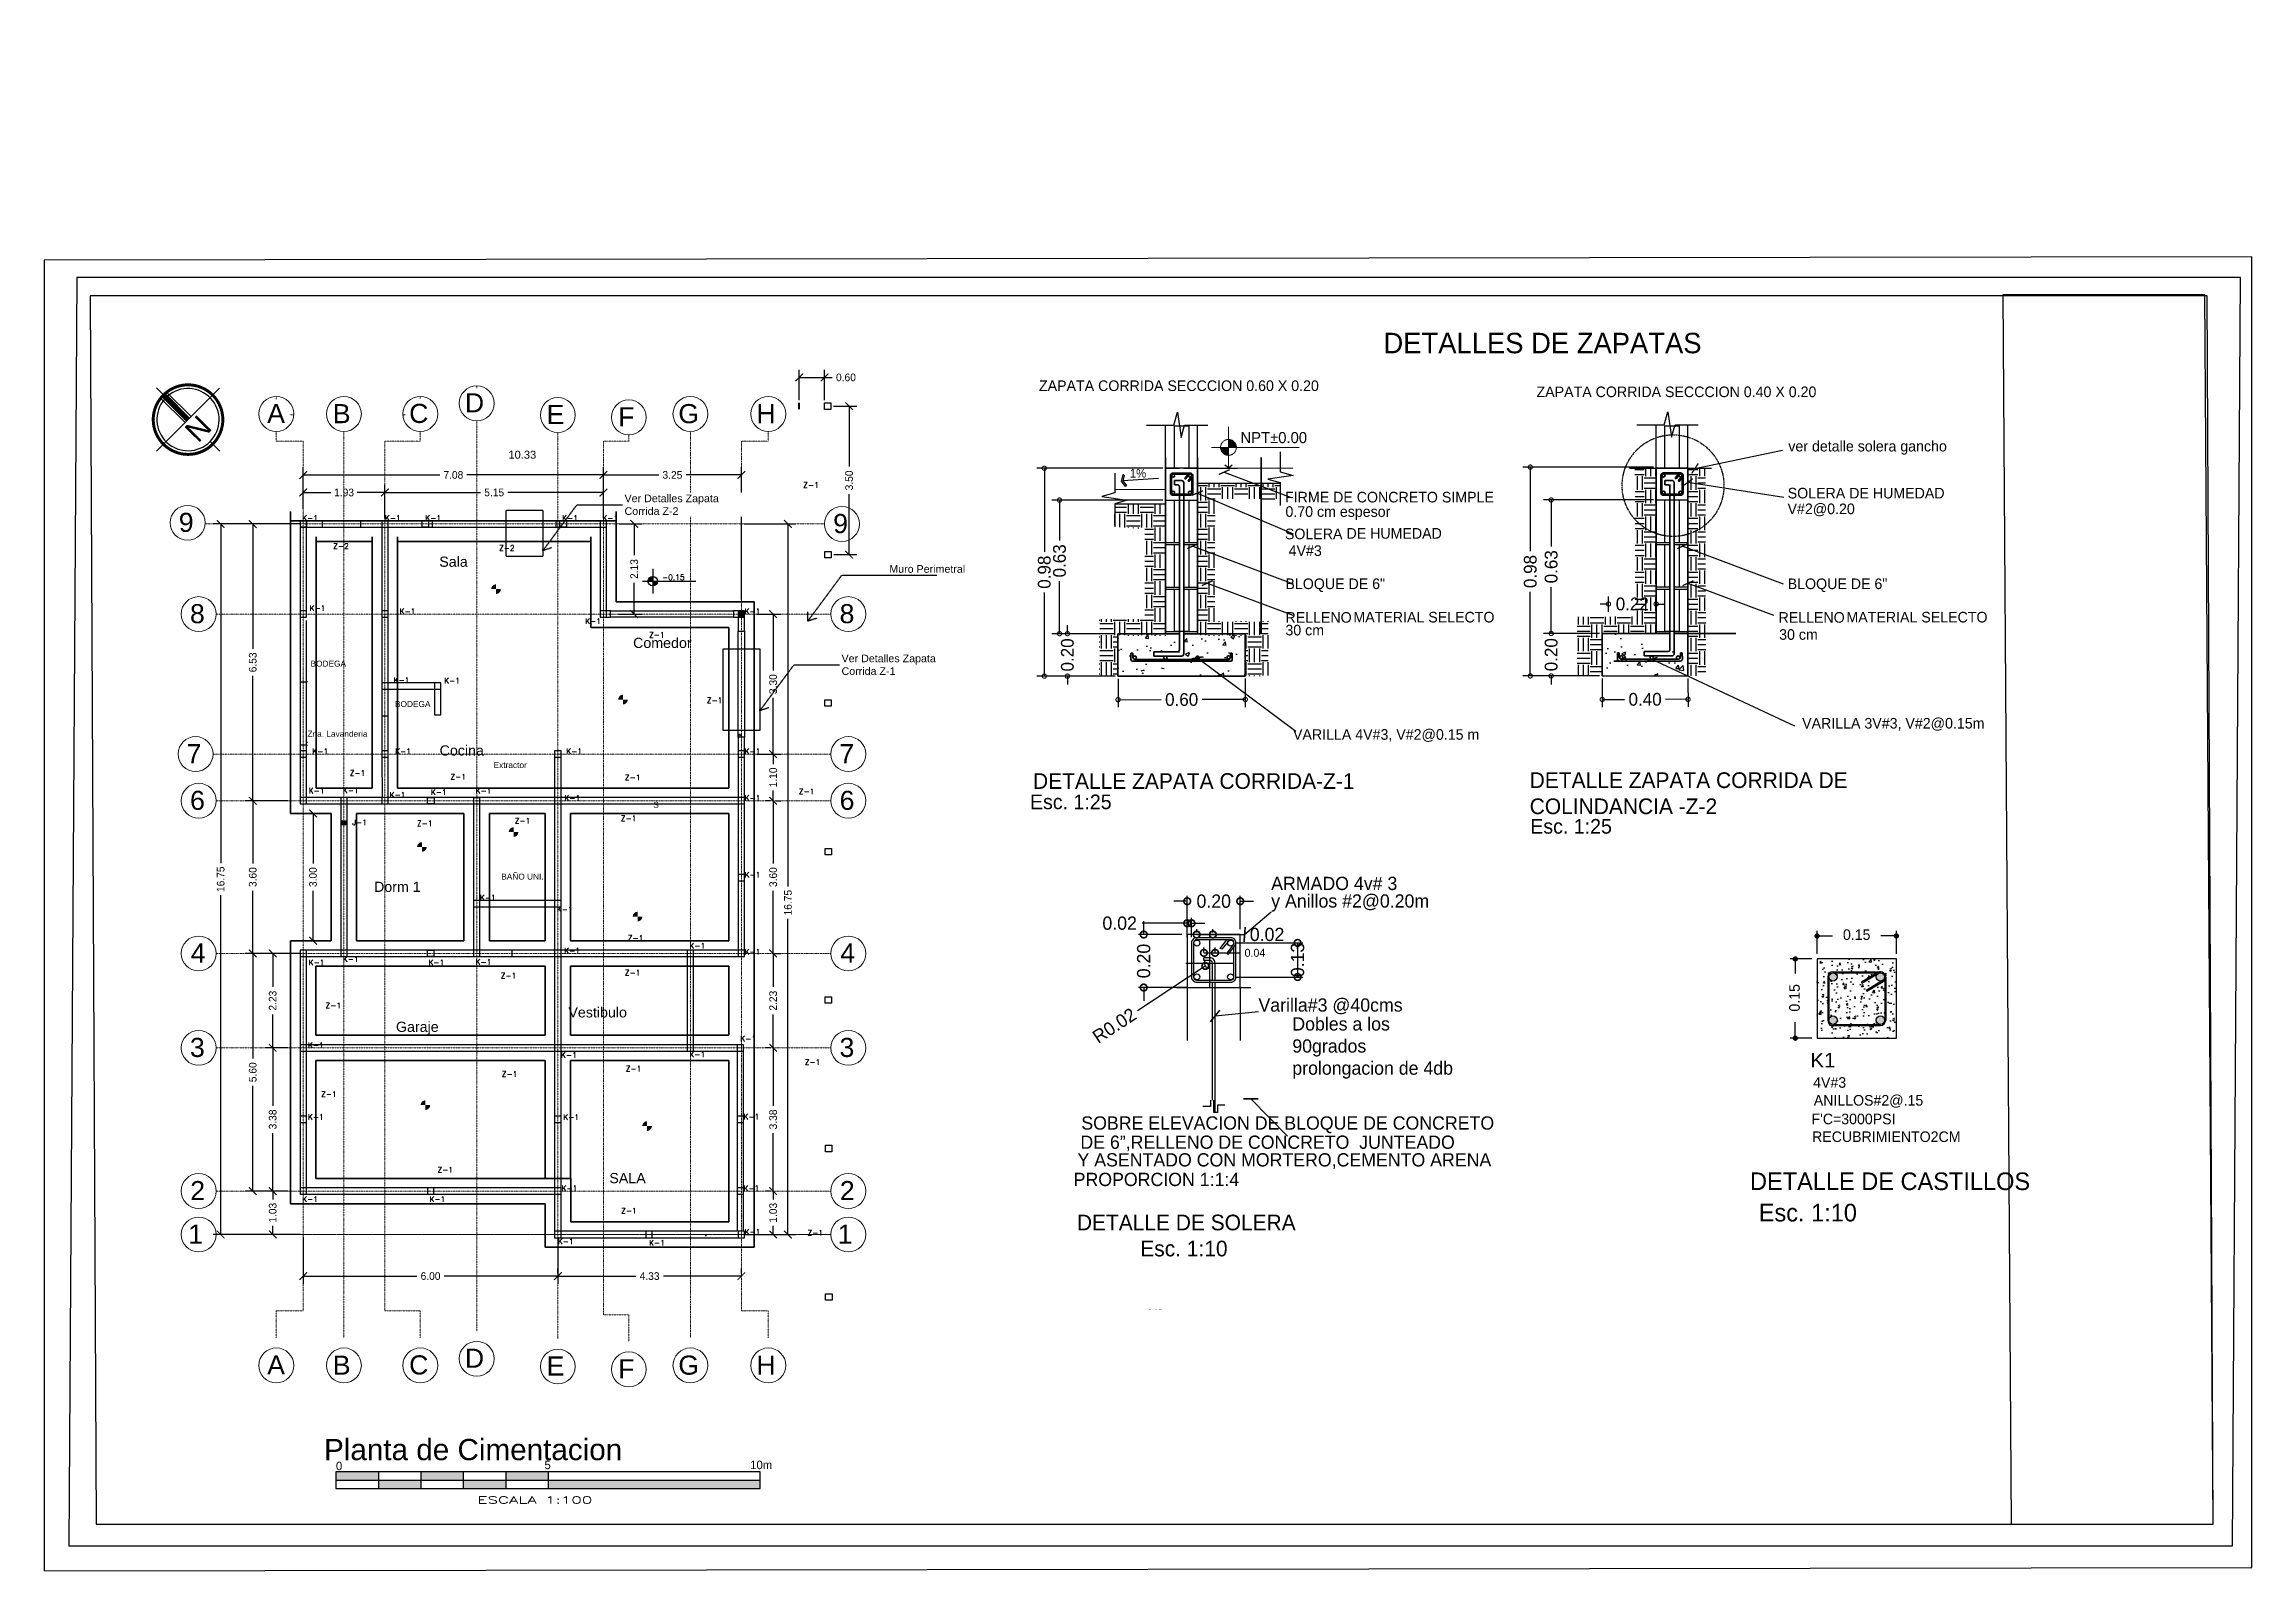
# Paper-space layout 'CIMENTACION' of a CAD drawing. Header units: millimetres. Extents: x 4 to 420, y 1 to 289.
# The model-space entities are those that its viewports show. They can reach past a viewport. Long polylines and large blocks are cut down to what shows.
import ezdxf
from ezdxf.enums import TextEntityAlignment as Align

# ---------------------------------------------------------------- set-up
doc = ezdxf.new("R2010")
doc.units = ezdxf.units.MM
doc.header["$LTSCALE"] = 0.02
for name, pattern in [('0', [0]), ('ACAD_ISO02W100', [15, 12, -3]), ('ACAD_ISO10W100', [18, 12, -3, 0, -3]), ('DASHED2', [0.375, 0.25, -0.125]), ('Línea de rejilla', [0.022225, 0.0127, -0.003175, 0.003175, -0.003175])]:
    doc.linetypes.add(name, pattern=pattern)
doc.layers.add('2', color=2, linetype='Continuous')
for name, color, linetype, lineweight in [('5', 252, 'Continuous', 13), ('A-FLOR-LEVL', 251, 'ACAD_ISO02W100', 9), ('A-PLAN-1', 250, 'Continuous', 35), ('A_DIM-1', 251, 'Continuous', 18), ('COTAS', 252, 'Continuous', 5), ('ES-JAMBAS', 252, 'Continuous', 30), ('ES-LOSA SOLIDA', 255, '0', 25), ('ES-PLANTA ESTRUCTURAL', 252, 'Continuous', 30), ('ES-ZAPATA CORRIDA', 251, 'Continuous', 30), ('ES-ZAPATAS AISLADA Z-1', 251, 'Continuous', 35), ('G-ANNO-TEXT', 250, 'Continuous', 9), ('S-GRID', 253, 'ACAD_ISO10W100', 5), ('S-GRID-IDEN', 253, 'Continuous', 9), ('S-STRS-ANNO', 31, 'Continuous', 18), ('TT-Terreno', 250, 'Continuous', 40)]:
    doc.layers.add(name, color=color, linetype=linetype, lineweight=lineweight)
for name, color, linetype, lineweight, transparency in [('A-TEXT-DIM', 251, 'Continuous', 5, 0.05), ('ES-castillos en cimentacion', 251, 'Continuous', 25, 0.1), ('IH-PLANO BASE', 250, 'DASHED2', 5, 0.55)]:
    doc.layers.add(name, color=color, linetype=linetype, lineweight=lineweight, transparency=transparency)
doc.layers.get('Defpoints').freeze()
doc.styles.add('Arial_1', font='arial.ttf', dxfattribs={"height": 0.1875})
doc.styles.add('Arial_3', font='arial.ttf', dxfattribs={"height": 0.18})
doc.styles.add('Arial_4', font='arial.ttf', dxfattribs={"height": 0.105})
doc.styles.add('Arial_5', font='arial.ttf', dxfattribs={"height": 0.003})
doc.styles.add('ATT', font='romans.shx')
doc.styles.add('CUADROS', font='arial.ttf')
doc.styles.add('ROMANS', font='', dxfattribs={"width": 0.8})
doc.styles.add('SIM1', font='SIMPLEX.shx', dxfattribs={"width": 1.1, "height": 0.25})
doc.styles.get("Standard").update_dxf_attribs({"font": 'GOTHIC.TTF'})
doc.styles.add('STYLE2', font='GOTHIC.TTF', dxfattribs={"height": 0.15})
doc.styles.add('STYLE7', font='swissi.ttf')
doc.styles.get('ROMANS').set_extended_font_data('VNI-Avo')
doc.dimstyles.new('2COTAS DETALLE', dxfattribs={"dimtxt": 0.02, "dimasz": 0.01, "dimexe": 0.01, "dimexo": 0.01, "dimgap": 0.02, "dimtad": 0, "dimzin": 0, "dimdsep": 46, "dimtxsty": 'Standard', "dimblk": 'DOT', "dimcen": 0, "dimclre": 256, "dimadec": 0, "dimazin": 0, "dimtfac": 1, "dimtofl": 0, "dimtmove": 1, "dimatfit": 3, "dimfxl": 1, "dimfxlon": 1, "dimtolj": 1, "dimtzin": 0, "dimarcsym": 0})
doc.dimstyles.get("Standard").update_dxf_attribs({"dimtxt": 0.18, "dimasz": 0.18, "dimexe": 0.18, "dimexo": 0.0625, "dimgap": 0.09, "dimtad": 0, "dimzin": 3, "dimdsep": 46, "dimtxsty": 'Standard', "dimblk": 'ARCHTICK', "dimcen": 0.09, "dimadec": 0, "dimazin": 0, "dimtfac": 1, "dimtofl": 0, "dimtmove": 0, "dimatfit": 3, "dimldrblk": 'ARCHTICK', "dimfxl": 1, "dimtolj": 1, "dimtzin": 0, "dimarcsym": 0})
pattern_1 = [(50, (289.0464, 186.7235), (9.10923, -0.79695), [0.9525, -10.4775]), (355, (289.046, 186.7235), (-1.76217, 9.55284), [0.762, -8.38203]), (100.4514, (289.8055, 186.657), (7.34706, 8.7559), [0.8095, -8.9045]), (46.184, (289.046, 189.263), (13.55395, -2.1021), [1.42875, -15.71625]), (96.6356, (290.176, 189.088), (11.8702, 12.3713), [1.21425, -13.3568]), (351.184, (289.046, 189.263), (11.8702, 12.3713), [1.143, -12.573]), (21, (290.3164, 188.6285), (7.58072, -5.11326), [0.9525, -10.4775]), (326, (290.316, 188.6285), (3.0901, 9.2094), [0.762, -8.382]), (71.4514, (290.948, 188.202), (10.67082, 4.09614), [0.8095, -8.9045]), (37.5, (289.0464, 186.7235), (0.15443, 4.22775), [0, -8.2804, 0, -8.509, 0, -8.41375]), (7.5, (289.0464, 186.7235), (3.34098, 5.00903), [0, -4.8514, 0, -8.0899, 0, -3.20675]), (327.5, (286.2143, 186.7235), (6.77953, -0.286437), [0, -3.175, 0, -9.906, 0, -13.1445]), (317.5, (284.9443, 186.7235), (7.40646, 1.27132), [0, -4.1275, 0, -6.5786, 0, -9.3345])]

psp = doc.layouts.new('CIMENTACION')

msp = doc.modelspace()

# ---------------------------------------------------------------- texts
at = {"style": 'CUADROS'}
msp.add_text('Planta de Cimentacion', height=0.5, dxfattribs=at).set_placement((153.5295, -48.0066), align=Align.MIDDLE_CENTER)
at = {"style": 'ROMANS'}
for s, p in [('0', (150.2968, -48.4925)), ('5', (155.2105, -48.4686)), ('10m', (160.058, -48.4686))]:
    msp.add_text(s, height=0.2, rotation=360, dxfattribs=at).set_placement(p)
at = {"style": 'SIM1', "width": 1.8}
msp.add_text('ESCALA 1:100', height=0.16, dxfattribs=at).set_placement((154.986, -49.1941), align=Align.MIDDLE)
msp.add_text('DETALLES DE ZAPATAS', height=0.096517).set_placement((196.7667, -53.0206), align=Align.MIDDLE_CENTER)
for s, height, p in [('DETALLE DE SOLERA ', 0.059041, (192.8364, -54.8212)), ('Esc. 1:10', 0.05904, (192.8165, -54.9194)), ('DETALLE DE CASTILLOS ', 0.033329, (192.777, -55.6129)), ('Esc. 1:10', 0.03333, (192.6152, -55.6723))]:
    msp.add_text(s, height=height).set_placement(p, align=Align.CENTER)
at = {"insert": (195.5553, -53.7902), "char_height": 0.05, "width": 0.568542, "attachment_point": 1, "style": 'STYLE2'}
msp.add_mtext('0.70 cm espesor', dxfattribs=at)
at = {"layer": 'A-PLAN-1', "lineweight": 9}
for s, p in [('ARMADO 4v# 3 ', (193.1455, -53.5378)), ('ver detalle solera gancho', (197.9255, -53.5318)), ('SOLERA DE HUMEDAD', (197.9225, -53.7533)), ('FIRME DE CONCRETO SIMPLE ', (195.5532, -53.7721)), ('V#2@0.20', (197.9217, -53.8273)), ('SOLERA', (195.5526, -53.9456)), ('DE HUMEDAD', (195.8429, -53.943)), ('Varilla#3 @40cms', (193.0976, -53.9964)), (' 4V#3', (195.5518, -54.0244)), ('BLOQUE DE 6"', (195.5552, -54.1807)), ('BLOQUE DE 6"', (197.9225, -54.1807)), ('RELLENO', (195.5553, -54.3392)), ('MATERIAL SELECTO', (195.8755, -54.338)), ('RELLENO', (197.8791, -54.3392)), ('MATERIAL SELECTO', (198.1993, -54.338)), ('30 cm', (195.5551, -54.3991)), ('30 cm', (197.8821, -54.4197)), ('SOBRE ELEVACION DE BLOQUE DE CONCRETO', (192.4296, -54.4414)), ('DE 6”,RELLENO DE CONCRETO  JUNTEADO', (192.4261, -54.5138)), ('Y ASENTADO CON MORTERO,CEMENTO ARENA', (192.4152, -54.5804)), ('PROPORCION 1:1:4', (192.4007, -54.6543))]:
    msp.add_text(s, height=0.05, dxfattribs=at).set_placement(p)
at = {"layer": 'A-PLAN-1', "lineweight": 9, "style": 'STYLE2'}
msp.add_text('1%%%', height=0.04, dxfattribs=at).set_placement((194.8217, -53.6547))
at = {"layer": 'A-PLAN-1', "lineweight": 9, "char_height": 0.05, "attachment_point": 1}
for s, insert, width in [('ZAPATA CORRIDA SECCCION 0.60 X 0.20 ', (194.3935, -53.1968, -24.2404), 1.5423), ('ZAPATA CORRIDA SECCCION 0.40 X 0.20 ', (196.7386, -53.2256, -24.2404), 1.5423), ('y Anillos #2@0.20m', (193.1456, -53.554), 1.5423), ('Dobles a los 90grados prolongacion de 4db', (193.2252, -54.0176), 0.628245), ('VARILLA 3V#3, V#2@0.15m ', (197.9904, -54.7883, 1.169), 1.534132), ('VARILLA 4V#3, V#2@0.15 m ', (195.5907, -54.8411, 1.169), 1.534132)]:
    msp.add_mtext(s, dxfattribs=dict(at, insert=insert, width=width))
at = {"layer": 'ES-castillos en cimentacion', "style": 'ATT'}
for tag, p in [('K-1', (149.5015, -26.112)), ('K-1', (151.4512, -26.112)), ('K-1', (152.4024, -26.112)), ('K-1', (155.6265, -26.112)), ('K-1', (156.5765, -26.112)), ('-0.15', (157.9824, -27.5087)), ('K-1', (149.6758, -28.237)), ('K-1', (151.7963, -28.312)), ('K-1', (159.9266, -28.312)), ('K-1', (156.1697, -28.5442)), ('K-1', (151.6547, -29.932)), ('K-1', (152.8474, -29.9455)), ('K-1', (149.741, -31.612)), ('K-1', (151.692, -31.612)), ('K-1', (155.7247, -31.612)), ('K-1', (159.9266, -31.612)), ('K-1', (149.6561, -32.5383)), ('K-1', (150.4591, -32.5325)), ('K-1', (153.5895, -32.5441)), ('K-1', (152.5326, -32.5729)), ('K-1', (151.5622, -32.637)), ('K-1', (155.6807, -32.712)), ('K-1', (159.9266, -32.712)), ('K-1', (159.9266, -34.5245)), ('K-1', (153.6892, -35.062)), ('K-1', (155.5015, -35.3373)), ('K-1', (158.6265, -36.1983)), ('K-1', (155.6793, -36.312)), ('K-1', (159.9266, -36.337)), ('K-1', (150.4591, -36.5125)), ('K-1', (149.6532, -36.5889)), ('K-1', (152.4768, -36.5874)), ('K-1', (153.5895, -36.5781)), ('K-1', (159.8265, -38.3844)), ('K-1', (149.6357, -38.537)), ('K-1', (158.6265, -38.7595)), ('K-1', (155.6012, -38.7699)), ('K-1', (149.6357, -40.2315)), ('K-1', (159.9012, -40.2245)), ('K-1', (155.6542, -40.2346)), ('K-1', (155.6163, -41.912)), ('K-1', (159.9015, -41.912)), ('K-1', (149.5015, -42.1673)), ('K-1', (152.5015, -42.1673)), ('K-1', (159.9262, -42.937)), ('K-1', (155.5262, -43.1622)), ('K-1', (157.6762, -43.1966))]:
    msp.add_attdef(tag, p, '+0.00', height=0.12938, dxfattribs=at)
at = {"layer": 'ES-JAMBAS', "style": 'ATT'}
msp.add_attdef('J-1', (150.6818, -33.287), '+0.00', height=0.12938, dxfattribs=at)
at = {"layer": 'ES-ZAPATAS AISLADA Z-1', "style": 'ATT'}
for tag, p in [('Z-1', (161.3106, -25.3322)), ('Z-2', (150.2328, -26.7742)), ('Z-2', (154.1413, -26.8181)), ('Z-1', (157.6749, -28.8672)), ('Z-1', (159.0388, -30.4099)), ('Z-1', (150.6213, -32.1214)), ('Z-1', (152.9951, -32.2143)), ('Z-1', (157.1071, -32.2285)), ('Z-1', (161.2048, -32.5578)), ('Z-1', (157.0101, -33.1902)), ('Z-1', (154.5092, -33.2482)), ('Z-1', (152.2062, -33.3089)), ('Z-1', (157.1757, -36.0134)), ('Z-1', (157.1058, -36.8293)), ('Z-1', (154.1802, -36.8997)), ('Z-1', (150.053, -37.604)), ('Z-1', (161.3436, -38.9373)), ('Z-1', (157.1273, -39.0939)), ('Z-1', (154.2075, -39.2191)), ('Z-1', (149.9467, -39.6935)), ('Z-1', (152.6917, -41.4757)), ('Z-1', (157.0192, -42.4419)), ('Z-1', (161.4112, -42.9614))]:
    msp.add_attdef(tag, p, '+0.00', height=0.12938, dxfattribs=at)
at = {"layer": 'G-ANNO-TEXT'}
for s, height, style, p in [('Sala', 0.24, 'Arial_3', (152.7319, -27.1962)), ('Comedor', 0.24, 'Arial_3', (157.2994, -29.11)), ('BODEGA', 0.14, 'Arial_4', (149.6975, -29.5488)), ('BODEGA', 0.14, 'Arial_4', (151.6886, -30.5029)), ('Zna. Lavanderia', 0.14, 'Arial_4', (149.6254, -31.2034)), ('Cocina', 0.24, 'Arial_3', (152.7407, -31.646)), ('Extractor', 0.14, 'Arial_4', (154.0117, -31.9403)), ('S', 0.14, 'Arial_4', (157.7762, -32.8777)), ('BAÑO UNI.', 0.14, 'Arial_4', (154.192, -34.5698)), ('Dorm 1', 0.24, 'Arial_3', (151.1942, -34.8607)), ('Vestibulo', 0.24, 'Arial_3', (155.7746, -37.8197)), ('Garaje', 0.24, 'Arial_3', (151.7115, -38.1607)), ('SALA', 0.24, 'Arial_3', (156.7401, -41.7266))]:
    msp.add_text(s, height=height, dxfattribs=dict(at, style=style)).set_placement(p)
at = {"layer": 'G-ANNO-TEXT', "insert": (194.3655, -55.0487), "char_height": 0.073886, "width": 1.701355, "attachment_point": 1, "bg_fill": 3, "box_fill_scale": 1.25, "bg_fill_color": 256, "bg_fill_true_color": 13158600, "bg_fill_transparency": 0}
msp.add_mtext('DETALLE ZAPATA CORRIDA-Z-1', dxfattribs=at)
at = {"layer": 'G-ANNO-TEXT'}
for tag, p, height, style in [('K1', (192.6202, -55.3809), 0.02768, 'STYLE7'), ('4V#3', (192.6253, -55.4193), 0.02, 'STYLE2'), ('ANILLOS#2@.15', (192.6265, -55.453), 0.02, 'STYLE2'), ("F'C=3000PSI", (192.6221, -55.4883), 0.02, 'STYLE2'), ('RECUBRIMIENTO2CM', (192.6233, -55.5219), 0.02, 'STYLE2')]:
    msp.add_attdef(tag, p, '+0.00', height=height, dxfattribs=dict(at, style=style))
at = {"layer": 'S-GRID', "insert": (154.6887, -24.5554), "char_height": 0.1875, "width": 0.780498, "attachment_point": 5, "style": 'Arial_1', "bg_fill": 3, "box_fill_scale": 1.1, "bg_fill_color": 256, "bg_fill_true_color": 13158600, "bg_fill_transparency": 0}
msp.add_mtext('\\A1;10.33', dxfattribs=at)
at = {"layer": 'S-GRID-IDEN', "style": 'Arial_5'}
for s, p in [('D', (153.3343, -23.5557)), ('C', (152.0218, -23.8057)), ('A', (148.6763, -23.8057)), ('B', (150.2226, -23.8109)), ('E', (155.2615, -23.8307)), ('G', (158.3661, -23.8109)), ('H', (160.2042, -23.8109)), ('F', (156.9496, -23.8861)), ('9', (146.5932, -26.3739)), ('9', (162.0147, -26.4017)), ('8', (146.8567, -28.5267)), ('8', (162.1653, -28.5267)), ('7', (146.7775, -31.8267)), ('7', (162.161, -31.8267)), ('6', (146.8585, -32.9267)), ('6', (162.1671, -32.9267)), ('4', (146.8742, -36.5267)), ('4', (162.1828, -36.5267)), ('3', (146.8557, -38.7517)), ('3', (162.1643, -38.7517)), ('2', (146.8637, -42.1267)), ('2', (162.1723, -42.1267)), ('1', (146.8137, -43.1517)), ('1', (162.1223, -43.1517)), ('D', (153.3343, -46.0789)), ('C', (152.0218, -46.2356)), ('A', (148.6763, -46.2356)), ('B', (150.2226, -46.2408)), ('E', (155.2615, -46.2606)), ('G', (158.3661, -46.2408)), ('H', (160.2042, -46.2408)), ('F', (156.9496, -46.3289))]:
    msp.add_text(s, height=0.45, dxfattribs=at).set_placement(p)
at = {"layer": 'S-STRS-ANNO', "color": 18, "lineweight": 25, "true_color": 0x000000, "style": 'STYLE2'}
msp.add_attdef('NPT±0.00', (195.3431, -53.4925), '+0.00', height=0.05223, dxfattribs=at)

# ---------------------------------------------------------------- blocks, each defined once
blk = doc.blocks.new('Jamba')
at = {"layer": 'IH-PLANO BASE', "transparency": 33554687}
h = blk.add_hatch(color=256, dxfattribs=at)
h.dxf.hatch_style = 1
h.paths.add_polyline_path([(-0.0508, -0.075), (0.0492, -0.075), (0.0492, 0.075), (-0.0508, 0.075)])
at = {"layer": 'IH-PLANO BASE'}
blk.add_lwpolyline([(0.0492, 0.075), (-0.0508, 0.075), (-0.0508, -0.075), (0.0492, -0.075)], close=True, dxfattribs=at)
blk = doc.blocks.new('_DotSmall')
at = {"layer": 'COTAS', "color": 0, "const_width": 0.5}
blk.add_lwpolyline([(-0.0625, 0, 1), (0.0625, 0, 1)], format="xyb", close=True, dxfattribs=at)
blk = doc.blocks.new('*D386')
at = {"layer": 'ES-LOSA SOLIDA', "color": 0, "lineweight": -2, "ltscale": 0.02, "transparency": 16777216}
for p, q in [((192.8289, -53.663), (192.6594, -53.663)), ((192.8289, -53.7154), (192.8289, -53.643)), ((192.8452, -53.7154), (192.8452, -53.643)), ((192.8452, -53.663), (192.8952, -53.663))]:
    blk.add_line(p, q, dxfattribs=at)
at = {"layer": 'ES-LOSA SOLIDA', "color": 0, "lineweight": -2, "ltscale": 0.02, "transparency": 16777216, "xscale": 0.05, "yscale": 0.05, "zscale": 0.05}
blk.add_blockref('_DotSmall', (192.8289, -53.663), dxfattribs=at)
at = {"layer": 'ES-LOSA SOLIDA', "color": 0, "lineweight": -2, "ltscale": 0.02, "transparency": 16777216, "xscale": 0.05, "yscale": 0.05, "zscale": 0.05, "rotation": 180}
blk.add_blockref('_DotSmall', (192.8452, -53.663), dxfattribs=at)
at = {"layer": 'ES-LOSA SOLIDA', "color": 0, "ltscale": 0.02, "transparency": 16777216, "insert": (192.5742, -53.663), "char_height": 0.05, "attachment_point": 5}
blk.add_mtext('\\A1;0.02', dxfattribs=at)
blk = doc.blocks.new('_ArchTick')
at = {"color": 0, "linetype": 'ByBlock', "const_width": 0.15}
blk.add_lwpolyline([(-0.5, -0.5), (0.5, 0.5)], dxfattribs=at)
blk = doc.blocks.new('*D387')
at = {"layer": 'ES-LOSA SOLIDA', "color": 0, "lineweight": -2, "ltscale": 0.02, "transparency": 16777216}
for p, q in [((192.6649, -53.7055), (192.6649, -53.6555)), ((192.8089, -53.7055), (192.6449, -53.7055)), ((192.8089, -53.9055), (192.6449, -53.9055)), ((192.6649, -53.9055), (192.6649, -53.9555))]:
    blk.add_line(p, q, dxfattribs=at)
at = {"layer": 'ES-LOSA SOLIDA', "color": 0, "lineweight": -2, "ltscale": 0.02, "transparency": 16777216, "xscale": 0.05, "yscale": 0.05, "zscale": 0.05}
for p, rotation in [((192.6649, -53.7055), 270), ((192.6649, -53.9055), 90)]:
    blk.add_blockref('_DotSmall', p, dxfattribs=dict(at, rotation=rotation))
at = {"layer": 'ES-LOSA SOLIDA', "color": 0, "ltscale": 0.02, "transparency": 16777216, "insert": (192.6649, -53.8055), "char_height": 0.05, "attachment_point": 5, "rotation": 90}
blk.add_mtext('\\A1;0.20', dxfattribs=at)
blk = doc.blocks.new('*D388')
at = {"layer": 'ES-LOSA SOLIDA', "color": 0, "lineweight": -2, "ltscale": 0.02, "transparency": 16777216}
for p, q in [((192.8289, -53.58), (192.7789, -53.58)), ((192.8289, -53.6855), (192.8289, -53.56)), ((193.0289, -53.6855), (193.0289, -53.56)), ((193.0289, -53.58), (193.0789, -53.58))]:
    blk.add_line(p, q, dxfattribs=at)
at = {"layer": 'ES-LOSA SOLIDA', "color": 0, "lineweight": -2, "ltscale": 0.02, "transparency": 16777216, "xscale": 0.05, "yscale": 0.05, "zscale": 0.05}
blk.add_blockref('_DotSmall', (192.8289, -53.58), dxfattribs=at)
at = {"layer": 'ES-LOSA SOLIDA', "color": 0, "lineweight": -2, "ltscale": 0.02, "transparency": 16777216, "xscale": 0.05, "yscale": 0.05, "zscale": 0.05, "rotation": 180}
blk.add_blockref('_DotSmall', (193.0289, -53.58), dxfattribs=at)
at = {"layer": 'ES-LOSA SOLIDA', "color": 0, "ltscale": 0.02, "transparency": 16777216, "insert": (192.9289, -53.58), "char_height": 0.05, "attachment_point": 5}
blk.add_mtext('\\A1;0.20', dxfattribs=at)
blk = doc.blocks.new('*D389')
at = {"layer": 'ES-LOSA SOLIDA', "color": 0, "lineweight": -2, "ltscale": 0.02, "transparency": 16777216}
for p, q in [((192.8646, -53.6978), (192.8646, -53.6855)), ((192.8646, -53.7055), (192.9258, -53.7055)), ((192.9258, -53.6978), (192.9258, -53.6855)), ((192.9258, -53.7055), (193.0449, -53.7055))]:
    blk.add_line(p, q, dxfattribs=at)
at = {"layer": 'ES-LOSA SOLIDA', "color": 0, "lineweight": -2, "ltscale": 0.02, "transparency": 16777216, "xscale": 0.05, "yscale": 0.05, "zscale": 0.05, "rotation": 180}
blk.add_blockref('_DotSmall', (192.8646, -53.7055), dxfattribs=at)
at = {"layer": 'ES-LOSA SOLIDA', "color": 0, "lineweight": -2, "ltscale": 0.02, "transparency": 16777216, "xscale": 0.05, "yscale": 0.05, "zscale": 0.05}
blk.add_blockref('_DotSmall', (192.9258, -53.7055), dxfattribs=at)
at = {"layer": 'ES-LOSA SOLIDA', "color": 0, "ltscale": 0.02, "transparency": 16777216, "insert": (193.13, -53.7055), "char_height": 0.05, "attachment_point": 5}
blk.add_mtext('\\A1;0.02', dxfattribs=at)
blk = doc.blocks.new('*D390')
at = {"layer": 'ES-LOSA SOLIDA', "color": 0, "lineweight": -2, "ltscale": 0.02, "transparency": 16777216}
for p, q in [((193.0132, -53.7372), (193.2651, -53.7372)), ((193.2451, -53.7372), (193.2451, -53.8659)), ((193.0132, -53.8659), (193.2651, -53.8659))]:
    blk.add_line(p, q, dxfattribs=at)
at = {"layer": 'ES-LOSA SOLIDA', "color": 0, "lineweight": -2, "ltscale": 0.02, "transparency": 16777216, "xscale": 0.05, "yscale": 0.05, "zscale": 0.05}
for p, rotation in [((193.2451, -53.7372), 90), ((193.2451, -53.8659), 270)]:
    blk.add_blockref('_DotSmall', p, dxfattribs=dict(at, rotation=rotation))
at = {"layer": 'ES-LOSA SOLIDA', "color": 0, "ltscale": 0.02, "transparency": 16777216, "insert": (193.2451, -53.8016), "char_height": 0.05, "attachment_point": 5, "rotation": 90}
blk.add_mtext('\\A1;0.13', dxfattribs=at)
blk = doc.blocks.new('*D391')
at = {"layer": 'ES-LOSA SOLIDA', "color": 0, "lineweight": -2, "ltscale": 0.02, "transparency": 16777216}
for p, q in [((192.892, -53.773), (192.892, -53.7546)), ((192.9339, -53.773), (192.9339, -53.7546)), ((192.892, -53.7746), (192.9339, -53.7746)), ((192.9339, -53.7746), (193.0249, -53.7746))]:
    blk.add_line(p, q, dxfattribs=at)
at = {"layer": 'ES-LOSA SOLIDA', "color": 0, "lineweight": -2, "ltscale": 0.02, "transparency": 16777216, "xscale": 0.05, "yscale": 0.05, "zscale": 0.05, "rotation": 180}
blk.add_blockref('_DotSmall', (192.892, -53.7746), dxfattribs=at)
at = {"layer": 'ES-LOSA SOLIDA', "color": 0, "lineweight": -2, "ltscale": 0.02, "transparency": 16777216, "xscale": 0.05, "yscale": 0.05, "zscale": 0.05}
blk.add_blockref('_DotSmall', (192.9339, -53.7746), dxfattribs=at)
at = {"layer": 'ES-LOSA SOLIDA', "color": 0, "ltscale": 0.02, "transparency": 16777216, "insert": (193.0842, -53.7746), "char_height": 0.03, "attachment_point": 5}
blk.add_mtext('\\A1;0.04', dxfattribs=at)
blk = doc.blocks.new('*D392')
at = {"layer": 'ES-LOSA SOLIDA', "color": 0, "lineweight": -2, "ltscale": 0.02, "transparency": 16777216}
for p, q in [((192.9139, -53.9031), (192.9139, -53.7231)), ((192.6414, -53.992), (192.8971, -53.8241)), ((192.8239, -53.8131), (193.0039, -53.8131))]:
    blk.add_line(p, q, dxfattribs=at)
blk.add_arc((192.9139, -53.8131), 0.0201, 148.2658, 270.4136, dxfattribs=at)
at = {"layer": 'ES-LOSA SOLIDA', "color": 0, "lineweight": -2, "ltscale": 0.02, "transparency": 16777216, "xscale": 0.05, "yscale": 0.05, "zscale": 0.05, "rotation": 33.28481840277497}
blk.add_blockref('_DotSmall', (192.8971, -53.8241), dxfattribs=at)
at = {"layer": 'ES-LOSA SOLIDA', "color": 0, "ltscale": 0.02, "transparency": 16777216, "insert": (192.5543, -54.0491), "char_height": 0.05, "attachment_point": 5, "rotation": 33.2848}
blk.add_mtext('\\A1;R0.02', dxfattribs=at)
blk = doc.blocks.new('*U404')
at = {"layer": 'ES-LOSA SOLIDA', "true_color": 0x000000, "transparency": 33554521}
h = blk.add_hatch(dxfattribs=at)
h.set_pattern_fill('ANSI32', color=18, scale=5, angle=89.9268)
h.set_pattern_definition([(134.927, (-188.54, 98.157), (-33.719, -33.633), []), (134.927, (-188.513, 120.61), (-33.719, -33.633), [])])
h.paths.add_polyline_path([(0.1511, -0.1502), (0.1512, -0.0002), (0.0003, 0), (0.0001, -0.15)])
at = {"layer": 'ES-LOSA SOLIDA'}
blk.add_lwpolyline([(0.0001, -0.15), (0.0003, 0), (0.1512, -0.0002), (0.1511, -0.1502)], close=True, dxfattribs=at)
blk = doc.blocks.new('*U405')
at = {"layer": 'ES-LOSA SOLIDA', "color": 0, "linetype": 'ByBlock', "lineweight": -2, "transparency": 16777216, "rotation": 270.0732373568949}
for p in [(-98.8892, -188.668), (-98.8847, -192.168), (-98.8802, -195.668), (-98.8757, -199.168), (-98.8713, -202.668), (-98.8668, -206.168), (-98.8623, -209.668)]:
    blk.add_blockref('*U404', p, dxfattribs=at)
blk = doc.blocks.new('*D406')
at = {"layer": 'ES-LOSA SOLIDA', "color": 0, "lineweight": -2, "transparency": 16777216}
for p, q in [((149.5262, -25.8286), (149.5262, -24.8516)), ((156.6012, -25.8286), (156.6012, -24.8516)), ((149.5262, -25.0316), (152.7439, -25.0316)), ((156.6012, -25.0316), (153.3834, -25.0316))]:
    blk.add_line(p, q, dxfattribs=at)
at = {"layer": 'ES-LOSA SOLIDA', "color": 0, "lineweight": -2, "transparency": 16777216, "xscale": 0.18, "yscale": 0.18, "zscale": 0.18, "rotation": 180}
blk.add_blockref('_ArchTick', (149.5262, -25.0316), dxfattribs=at)
at = {"layer": 'ES-LOSA SOLIDA', "color": 0, "lineweight": -2, "transparency": 16777216, "xscale": 0.18, "yscale": 0.18, "zscale": 0.18}
blk.add_blockref('_ArchTick', (156.6012, -25.0316), dxfattribs=at)
at = {"layer": 'ES-LOSA SOLIDA', "color": 0, "transparency": 16777216, "insert": (153.0637, -25.0316), "char_height": 0.18, "attachment_point": 5}
blk.add_mtext('\\A1;7.08', dxfattribs=at)
blk = doc.blocks.new('*D407')
at = {"layer": 'ES-LOSA SOLIDA', "color": 0, "lineweight": -2, "transparency": 16777216}
for p, q in [((156.6012, -26.0495), (156.6012, -24.8516)), ((159.8512, -27.9636), (159.8512, -24.8516)), ((156.6012, -25.0316), (157.903, -25.0316)), ((159.8512, -25.0316), (158.5493, -25.0316))]:
    blk.add_line(p, q, dxfattribs=at)
at = {"layer": 'ES-LOSA SOLIDA', "color": 0, "lineweight": -2, "transparency": 16777216, "xscale": 0.18, "yscale": 0.18, "zscale": 0.18, "rotation": 180}
blk.add_blockref('_ArchTick', (156.6012, -25.0316), dxfattribs=at)
at = {"layer": 'ES-LOSA SOLIDA', "color": 0, "lineweight": -2, "transparency": 16777216, "xscale": 0.18, "yscale": 0.18, "zscale": 0.18}
blk.add_blockref('_ArchTick', (159.8512, -25.0316), dxfattribs=at)
at = {"layer": 'ES-LOSA SOLIDA', "color": 0, "transparency": 16777216, "insert": (158.2262, -25.0316), "char_height": 0.18, "attachment_point": 5}
blk.add_mtext('\\A1;3.25', dxfattribs=at)
blk = doc.blocks.new('*D408')
at = {"layer": 'ES-LOSA SOLIDA', "color": 0, "lineweight": -2, "transparency": 16777216}
for p, q in [((149.5262, -25.8286), (149.5262, -25.2648)), ((151.4512, -26.0495), (151.4512, -25.2648)), ((149.5262, -25.4448), (150.1783, -25.4448)), ((151.4512, -25.4448), (150.799, -25.4448))]:
    blk.add_line(p, q, dxfattribs=at)
at = {"layer": 'ES-LOSA SOLIDA', "color": 0, "lineweight": -2, "transparency": 16777216, "xscale": 0.18, "yscale": 0.18, "zscale": 0.18, "rotation": 180}
blk.add_blockref('_ArchTick', (149.5262, -25.4448), dxfattribs=at)
at = {"layer": 'ES-LOSA SOLIDA', "color": 0, "lineweight": -2, "transparency": 16777216, "xscale": 0.18, "yscale": 0.18, "zscale": 0.18}
blk.add_blockref('_ArchTick', (151.4512, -25.4448), dxfattribs=at)
at = {"layer": 'ES-LOSA SOLIDA', "color": 0, "transparency": 16777216, "insert": (150.4887, -25.4448), "char_height": 0.18, "attachment_point": 5}
blk.add_mtext('\\A1;1.93', dxfattribs=at)
blk = doc.blocks.new('*D409')
at = {"layer": 'ES-LOSA SOLIDA', "color": 0, "lineweight": -2, "transparency": 16777216}
for p, q in [((151.4512, -25.8286), (151.4512, -25.2648)), ((156.6012, -25.8286), (156.6012, -25.2648)), ((151.4512, -25.4448), (153.7037, -25.4448)), ((156.6012, -25.4448), (154.3486, -25.4448))]:
    blk.add_line(p, q, dxfattribs=at)
at = {"layer": 'ES-LOSA SOLIDA', "color": 0, "lineweight": -2, "transparency": 16777216, "xscale": 0.18, "yscale": 0.18, "zscale": 0.18, "rotation": 180}
blk.add_blockref('_ArchTick', (151.4512, -25.4448), dxfattribs=at)
at = {"layer": 'ES-LOSA SOLIDA', "color": 0, "lineweight": -2, "transparency": 16777216, "xscale": 0.18, "yscale": 0.18, "zscale": 0.18}
blk.add_blockref('_ArchTick', (156.6012, -25.4448), dxfattribs=at)
at = {"layer": 'ES-LOSA SOLIDA', "color": 0, "transparency": 16777216, "insert": (154.0262, -25.4448), "char_height": 0.18, "attachment_point": 5}
blk.add_mtext('\\A1;5.15', dxfattribs=at)
blk = doc.blocks.new('*D410')
at = {"layer": 'ES-LOSA SOLIDA', "color": 0, "lineweight": -2, "transparency": 16777216}
for p, q in [((156.9662, -26.187), (157.5053, -26.187)), ((157.3253, -26.187), (157.3253, -26.925)), ((157.3253, -28.312), (157.3253, -27.5739)), ((156.9662, -28.312), (157.5053, -28.312))]:
    blk.add_line(p, q, dxfattribs=at)
at = {"layer": 'ES-LOSA SOLIDA', "color": 0, "lineweight": -2, "transparency": 16777216, "xscale": 0.18, "yscale": 0.18, "zscale": 0.18}
for p, rotation in [((157.3253, -26.187), 90), ((157.3253, -28.312), 270)]:
    blk.add_blockref('_ArchTick', p, dxfattribs=dict(at, rotation=rotation))
at = {"layer": 'ES-LOSA SOLIDA', "color": 0, "transparency": 16777216, "insert": (157.3253, -27.2495), "char_height": 0.18, "attachment_point": 5, "rotation": 90}
blk.add_mtext('\\A1;2.13', dxfattribs=at)
blk = doc.blocks.new('*D411')
at = {"layer": 'ES-LOSA SOLIDA', "color": 0, "lineweight": -2, "transparency": 16777216}
for p, q in [((149.4637, -26.187), (147.4006, -26.187)), ((147.5806, -26.187), (147.5806, -34.1828)), ((147.5806, -42.937), (147.5806, -34.9411)), ((149.4637, -42.937), (147.4006, -42.937))]:
    blk.add_line(p, q, dxfattribs=at)
at = {"layer": 'ES-LOSA SOLIDA', "color": 0, "lineweight": -2, "transparency": 16777216, "xscale": 0.18, "yscale": 0.18, "zscale": 0.18}
for p, rotation in [((147.5806, -26.187), 90), ((147.5806, -42.937), 270)]:
    blk.add_blockref('_ArchTick', p, dxfattribs=dict(at, rotation=rotation))
at = {"layer": 'ES-LOSA SOLIDA', "color": 0, "transparency": 16777216, "insert": (147.5806, -34.562), "char_height": 0.18, "attachment_point": 5, "rotation": 90}
blk.add_mtext('\\A1;16.75', dxfattribs=at)
blk = doc.blocks.new('*D412')
at = {"layer": 'ES-LOSA SOLIDA', "color": 0, "lineweight": -2, "transparency": 16777216}
for p, q in [((149.1669, -26.187), (148.1567, -26.187)), ((148.3367, -26.187), (148.3367, -29.1297)), ((148.3367, -32.712), (148.3367, -29.7692)), ((149.1669, -32.712), (148.1567, -32.712))]:
    blk.add_line(p, q, dxfattribs=at)
at = {"layer": 'ES-LOSA SOLIDA', "color": 0, "lineweight": -2, "transparency": 16777216, "xscale": 0.18, "yscale": 0.18, "zscale": 0.18}
for p, rotation in [((148.3367, -26.187), 90), ((148.3367, -32.712), 270)]:
    blk.add_blockref('_ArchTick', p, dxfattribs=dict(at, rotation=rotation))
at = {"layer": 'ES-LOSA SOLIDA', "color": 0, "transparency": 16777216, "insert": (148.3367, -29.4495), "char_height": 0.18, "attachment_point": 5, "rotation": 90}
blk.add_mtext('\\A1;6.53', dxfattribs=at)
blk = doc.blocks.new('*D413')
at = {"layer": 'ES-LOSA SOLIDA', "color": 0, "lineweight": -2, "transparency": 16777216}
for p, q in [((149.1669, -32.712), (148.1567, -32.712)), ((148.3367, -32.712), (148.3367, -34.1874)), ((148.3367, -36.312), (148.3367, -34.8365)), ((149.4637, -36.312), (148.1567, -36.312))]:
    blk.add_line(p, q, dxfattribs=at)
at = {"layer": 'ES-LOSA SOLIDA', "color": 0, "lineweight": -2, "transparency": 16777216, "xscale": 0.18, "yscale": 0.18, "zscale": 0.18}
for p, rotation in [((148.3367, -32.712), 90), ((148.3367, -36.312), 270)]:
    blk.add_blockref('_ArchTick', p, dxfattribs=dict(at, rotation=rotation))
at = {"layer": 'ES-LOSA SOLIDA', "color": 0, "transparency": 16777216, "insert": (148.3367, -34.512), "char_height": 0.18, "attachment_point": 5, "rotation": 90}
blk.add_mtext('\\A1;3.60', dxfattribs=at)
blk = doc.blocks.new('*D414')
at = {"layer": 'ES-LOSA SOLIDA', "color": 0, "lineweight": -2, "transparency": 16777216}
for p, q in [((149.1637, -36.312), (148.1567, -36.312)), ((148.3367, -36.312), (148.3367, -38.7881)), ((148.3367, -41.912), (148.3367, -39.4359)), ((149.1637, -41.912), (148.1567, -41.912))]:
    blk.add_line(p, q, dxfattribs=at)
at = {"layer": 'ES-LOSA SOLIDA', "color": 0, "lineweight": -2, "transparency": 16777216, "xscale": 0.18, "yscale": 0.18, "zscale": 0.18}
for p, rotation in [((148.3367, -36.312), 90), ((148.3367, -41.912), 270)]:
    blk.add_blockref('_ArchTick', p, dxfattribs=dict(at, rotation=rotation))
at = {"layer": 'ES-LOSA SOLIDA', "color": 0, "transparency": 16777216, "insert": (148.3367, -39.112), "char_height": 0.18, "attachment_point": 5, "rotation": 90}
blk.add_mtext('\\A1;5.60', dxfattribs=at)
blk = doc.blocks.new('*D415')
at = {"layer": 'ES-LOSA SOLIDA', "color": 0, "lineweight": -2, "transparency": 16777216}
for p, q in [((149.1637, -36.312), (148.6268, -36.312)), ((148.8068, -36.312), (148.8068, -37.1)), ((148.8068, -38.537), (148.8068, -37.7489)), ((149.1637, -38.537), (148.6268, -38.537))]:
    blk.add_line(p, q, dxfattribs=at)
at = {"layer": 'ES-LOSA SOLIDA', "color": 0, "lineweight": -2, "transparency": 16777216, "xscale": 0.18, "yscale": 0.18, "zscale": 0.18}
for p, rotation in [((148.8068, -36.312), 90), ((148.8068, -38.537), 270)]:
    blk.add_blockref('_ArchTick', p, dxfattribs=dict(at, rotation=rotation))
at = {"layer": 'ES-LOSA SOLIDA', "color": 0, "transparency": 16777216, "insert": (148.8068, -37.4245), "char_height": 0.18, "attachment_point": 5, "rotation": 90}
blk.add_mtext('\\A1;2.23', dxfattribs=at)
blk = doc.blocks.new('*D416')
at = {"layer": 'ES-LOSA SOLIDA', "color": 0, "lineweight": -2, "transparency": 16777216}
for p, q in [((149.1637, -38.537), (148.6268, -38.537)), ((148.8068, -38.537), (148.8068, -39.9001)), ((148.8068, -41.912), (148.8068, -40.5488)), ((149.1637, -41.912), (148.6268, -41.912))]:
    blk.add_line(p, q, dxfattribs=at)
at = {"layer": 'ES-LOSA SOLIDA', "color": 0, "lineweight": -2, "transparency": 16777216, "xscale": 0.18, "yscale": 0.18, "zscale": 0.18}
for p, rotation in [((148.8068, -38.537), 90), ((148.8068, -41.912), 270)]:
    blk.add_blockref('_ArchTick', p, dxfattribs=dict(at, rotation=rotation))
at = {"layer": 'ES-LOSA SOLIDA', "color": 0, "transparency": 16777216, "insert": (148.8068, -40.2245), "char_height": 0.18, "attachment_point": 5, "rotation": 90}
blk.add_mtext('\\A1;3.38', dxfattribs=at)
blk = doc.blocks.new('*D417')
at = {"layer": 'ES-LOSA SOLIDA', "color": 0, "lineweight": -2, "transparency": 16777216}
for p, q in [((150.1212, -33.0113), (149.5764, -33.0113)), ((149.7564, -33.0113), (149.7564, -34.1878)), ((149.7564, -36.0134), (149.7564, -34.8369)), ((150.1212, -36.0134), (149.5764, -36.0134))]:
    blk.add_line(p, q, dxfattribs=at)
at = {"layer": 'ES-LOSA SOLIDA', "color": 0, "lineweight": -2, "transparency": 16777216, "xscale": 0.18, "yscale": 0.18, "zscale": 0.18}
for p, rotation in [((149.7564, -33.0113), 90), ((149.7564, -36.0134), 270)]:
    blk.add_blockref('_ArchTick', p, dxfattribs=dict(at, rotation=rotation))
at = {"layer": 'ES-LOSA SOLIDA', "color": 0, "transparency": 16777216, "insert": (149.7564, -34.5123), "char_height": 0.18, "attachment_point": 5, "rotation": 90}
blk.add_mtext('\\A1;3.00', dxfattribs=at)
blk = doc.blocks.new('*D418')
at = {"layer": 'ES-LOSA SOLIDA', "color": 0, "lineweight": -2, "transparency": 16777216}
for p, q in [((159.9137, -26.187), (161.1291, -26.187)), ((160.9491, -26.187), (160.9491, -34.7352)), ((160.9491, -42.937), (160.9491, -35.4935)), ((159.9137, -42.937), (161.1291, -42.937))]:
    blk.add_line(p, q, dxfattribs=at)
at = {"layer": 'ES-LOSA SOLIDA', "color": 0, "lineweight": -2, "transparency": 16777216, "xscale": 0.18, "yscale": 0.18, "zscale": 0.18}
for p, rotation in [((160.9491, -26.187), 90), ((160.9491, -42.937), 270)]:
    blk.add_blockref('_ArchTick', p, dxfattribs=dict(at, rotation=rotation))
at = {"layer": 'ES-LOSA SOLIDA', "color": 0, "transparency": 16777216, "insert": (160.9491, -35.1144), "char_height": 0.18, "attachment_point": 5, "rotation": 90}
blk.add_mtext('\\A1;16.75', dxfattribs=at)
blk = doc.blocks.new('*D419')
at = {"layer": 'ES-LOSA SOLIDA', "color": 0, "lineweight": -2, "transparency": 16777216}
for p, q in [((160.2155, -28.312), (160.7804, -28.312)), ((160.6004, -28.312), (160.6004, -29.6374)), ((160.6004, -31.612), (160.6004, -30.2865)), ((160.2155, -31.612), (160.7804, -31.612))]:
    blk.add_line(p, q, dxfattribs=at)
at = {"layer": 'ES-LOSA SOLIDA', "color": 0, "lineweight": -2, "transparency": 16777216, "xscale": 0.18, "yscale": 0.18, "zscale": 0.18}
for p, rotation in [((160.6004, -28.312), 90), ((160.6004, -31.612), 270)]:
    blk.add_blockref('_ArchTick', p, dxfattribs=dict(at, rotation=rotation))
at = {"layer": 'ES-LOSA SOLIDA', "color": 0, "transparency": 16777216, "insert": (160.6004, -29.962), "char_height": 0.18, "attachment_point": 5, "rotation": 90}
blk.add_mtext('\\A1;3.30', dxfattribs=at)
blk = doc.blocks.new('*D420')
at = {"layer": 'ES-LOSA SOLIDA', "color": 0, "lineweight": -2, "transparency": 16777216}
for p, q in [((160.2155, -31.612), (160.7804, -31.612)), ((160.6004, -31.612), (160.6004, -31.8508)), ((160.6004, -32.712), (160.6004, -32.4731)), ((160.6629, -32.712), (160.7804, -32.712))]:
    blk.add_line(p, q, dxfattribs=at)
at = {"layer": 'ES-LOSA SOLIDA', "color": 0, "lineweight": -2, "transparency": 16777216, "xscale": 0.18, "yscale": 0.18, "zscale": 0.18}
for p, rotation in [((160.6004, -31.612), 90), ((160.6004, -32.712), 270)]:
    blk.add_blockref('_ArchTick', p, dxfattribs=dict(at, rotation=rotation))
at = {"layer": 'ES-LOSA SOLIDA', "color": 0, "transparency": 16777216, "insert": (160.6004, -32.162), "char_height": 0.18, "attachment_point": 5, "rotation": 90}
blk.add_mtext('\\A1;1.10', dxfattribs=at)
blk = doc.blocks.new('*D421')
at = {"layer": 'ES-LOSA SOLIDA', "color": 0, "lineweight": -2, "transparency": 16777216}
for p, q in [((160.5379, -32.712), (160.4204, -32.712)), ((160.6004, -32.712), (160.6004, -34.1874)), ((160.6004, -36.312), (160.6004, -34.8365)), ((160.6146, -36.312), (160.7804, -36.312))]:
    blk.add_line(p, q, dxfattribs=at)
at = {"layer": 'ES-LOSA SOLIDA', "color": 0, "lineweight": -2, "transparency": 16777216, "xscale": 0.18, "yscale": 0.18, "zscale": 0.18}
for p, rotation in [((160.6004, -32.712), 90), ((160.6004, -36.312), 270)]:
    blk.add_blockref('_ArchTick', p, dxfattribs=dict(at, rotation=rotation))
at = {"layer": 'ES-LOSA SOLIDA', "color": 0, "transparency": 16777216, "insert": (160.6004, -34.512), "char_height": 0.18, "attachment_point": 5, "rotation": 90}
blk.add_mtext('\\A1;3.60', dxfattribs=at)
blk = doc.blocks.new('*D422')
at = {"layer": 'ES-LOSA SOLIDA', "color": 0, "lineweight": -2, "transparency": 16777216}
for p, q in [((160.6004, -36.312), (160.6004, -37.1)), ((160.6146, -36.312), (160.7804, -36.312)), ((160.6004, -38.537), (160.6004, -37.7489)), ((160.5379, -38.537), (160.4204, -38.537))]:
    blk.add_line(p, q, dxfattribs=at)
at = {"layer": 'ES-LOSA SOLIDA', "color": 0, "lineweight": -2, "transparency": 16777216, "xscale": 0.18, "yscale": 0.18, "zscale": 0.18}
for p, rotation in [((160.6004, -36.312), 90), ((160.6004, -38.537), 270)]:
    blk.add_blockref('_ArchTick', p, dxfattribs=dict(at, rotation=rotation))
at = {"layer": 'ES-LOSA SOLIDA', "color": 0, "transparency": 16777216, "insert": (160.6004, -37.4245), "char_height": 0.18, "attachment_point": 5, "rotation": 90}
blk.add_mtext('\\A1;2.23', dxfattribs=at)
blk = doc.blocks.new('*D423')
at = {"layer": 'ES-LOSA SOLIDA', "color": 0, "lineweight": -2, "transparency": 16777216}
for p, q in [((160.5379, -38.537), (160.4204, -38.537)), ((160.6004, -38.537), (160.6004, -39.9001)), ((160.6004, -41.912), (160.6004, -40.5488)), ((160.5379, -41.912), (160.4204, -41.912))]:
    blk.add_line(p, q, dxfattribs=at)
at = {"layer": 'ES-LOSA SOLIDA', "color": 0, "lineweight": -2, "transparency": 16777216, "xscale": 0.18, "yscale": 0.18, "zscale": 0.18}
for p, rotation in [((160.6004, -38.537), 90), ((160.6004, -41.912), 270)]:
    blk.add_blockref('_ArchTick', p, dxfattribs=dict(at, rotation=rotation))
at = {"layer": 'ES-LOSA SOLIDA', "color": 0, "transparency": 16777216, "insert": (160.6004, -40.2245), "char_height": 0.18, "attachment_point": 5, "rotation": 90}
blk.add_mtext('\\A1;3.38', dxfattribs=at)
blk = doc.blocks.new('*D424')
at = {"layer": 'ES-LOSA SOLIDA', "color": 0, "lineweight": -2, "transparency": 16777216}
for p, q in [((160.5379, -41.912), (160.4204, -41.912)), ((160.6004, -41.912), (160.6004, -42.1141)), ((160.6004, -42.937), (160.6004, -42.7348)), ((160.5839, -42.937), (160.7804, -42.937))]:
    blk.add_line(p, q, dxfattribs=at)
at = {"layer": 'ES-LOSA SOLIDA', "color": 0, "lineweight": -2, "transparency": 16777216, "xscale": 0.18, "yscale": 0.18, "zscale": 0.18}
for p, rotation in [((160.6004, -41.912), 90), ((160.6004, -42.937), 270)]:
    blk.add_blockref('_ArchTick', p, dxfattribs=dict(at, rotation=rotation))
at = {"layer": 'ES-LOSA SOLIDA', "color": 0, "transparency": 16777216, "insert": (160.6004, -42.4245), "char_height": 0.18, "attachment_point": 5, "rotation": 90}
blk.add_mtext('\\A1;1.03', dxfattribs=at)
blk = doc.blocks.new('*D425')
at = {"layer": 'ES-LOSA SOLIDA', "color": 0, "lineweight": -2, "transparency": 16777216}
for p, q in [((149.1637, -41.912), (148.6268, -41.912)), ((148.8068, -41.912), (148.8068, -42.1141)), ((148.8068, -42.937), (148.8068, -42.7348)), ((149.1637, -42.937), (148.6268, -42.937))]:
    blk.add_line(p, q, dxfattribs=at)
at = {"layer": 'ES-LOSA SOLIDA', "color": 0, "lineweight": -2, "transparency": 16777216, "xscale": 0.18, "yscale": 0.18, "zscale": 0.18}
for p, rotation in [((148.8068, -41.912), 90), ((148.8068, -42.937), 270)]:
    blk.add_blockref('_ArchTick', p, dxfattribs=dict(at, rotation=rotation))
at = {"layer": 'ES-LOSA SOLIDA', "color": 0, "transparency": 16777216, "insert": (148.8068, -42.4245), "char_height": 0.18, "attachment_point": 5, "rotation": 90}
blk.add_mtext('\\A1;1.03', dxfattribs=at)
blk = doc.blocks.new('*D426')
at = {"layer": 'ES-LOSA SOLIDA', "color": 0, "lineweight": -2, "transparency": 16777216}
for p, q in [((149.5262, -42.9995), (149.5262, -44.0978)), ((155.5262, -42.9995), (155.5262, -44.0978)), ((149.5262, -43.9178), (152.2056, -43.9178)), ((155.5262, -43.9178), (152.8467, -43.9178))]:
    blk.add_line(p, q, dxfattribs=at)
at = {"layer": 'ES-LOSA SOLIDA', "color": 0, "lineweight": -2, "transparency": 16777216, "xscale": 0.18, "yscale": 0.18, "zscale": 0.18, "rotation": 180}
blk.add_blockref('_ArchTick', (149.5262, -43.9178), dxfattribs=at)
at = {"layer": 'ES-LOSA SOLIDA', "color": 0, "lineweight": -2, "transparency": 16777216, "xscale": 0.18, "yscale": 0.18, "zscale": 0.18}
blk.add_blockref('_ArchTick', (155.5262, -43.9178), dxfattribs=at)
at = {"layer": 'ES-LOSA SOLIDA', "color": 0, "transparency": 16777216, "insert": (152.5262, -43.9178), "char_height": 0.18, "attachment_point": 5}
blk.add_mtext('\\A1;6.00', dxfattribs=at)
blk = doc.blocks.new('*D427')
at = {"layer": 'ES-LOSA SOLIDA', "color": 0, "lineweight": -2, "transparency": 16777216}
for p, q in [((155.5262, -43.8553), (155.5262, -43.7378)), ((159.8512, -43.8553), (159.8512, -43.7378)), ((155.5262, -43.9178), (157.3636, -43.9178)), ((159.8512, -43.9178), (158.0137, -43.9178))]:
    blk.add_line(p, q, dxfattribs=at)
at = {"layer": 'ES-LOSA SOLIDA', "color": 0, "lineweight": -2, "transparency": 16777216, "xscale": 0.18, "yscale": 0.18, "zscale": 0.18, "rotation": 180}
blk.add_blockref('_ArchTick', (155.5262, -43.9178), dxfattribs=at)
at = {"layer": 'ES-LOSA SOLIDA', "color": 0, "lineweight": -2, "transparency": 16777216, "xscale": 0.18, "yscale": 0.18, "zscale": 0.18}
blk.add_blockref('_ArchTick', (159.8512, -43.9178), dxfattribs=at)
at = {"layer": 'ES-LOSA SOLIDA', "color": 0, "transparency": 16777216, "insert": (157.6887, -43.9178), "char_height": 0.18, "attachment_point": 5}
blk.add_mtext('\\A1;4.33', dxfattribs=at)
blk = doc.blocks.new('*D428')
at = {"layer": 'ES-LOSA SOLIDA', "color": 0, "lineweight": -2, "transparency": 16777216}
for p, q in [((161.213, -23.2672), (161.213, -22.5523)), ((161.811, -23.2664), (161.811, -22.5523)), ((161.213, -22.7323), (161.811, -22.7323)), ((161.811, -22.7323), (161.991, -22.7323))]:
    blk.add_line(p, q, dxfattribs=at)
at = {"layer": 'ES-LOSA SOLIDA', "color": 0, "lineweight": -2, "transparency": 16777216, "xscale": 0.18, "yscale": 0.18, "zscale": 0.18, "rotation": 180}
blk.add_blockref('_ArchTick', (161.213, -22.7323), dxfattribs=at)
at = {"layer": 'ES-LOSA SOLIDA', "color": 0, "lineweight": -2, "transparency": 16777216, "xscale": 0.18, "yscale": 0.18, "zscale": 0.18}
blk.add_blockref('_ArchTick', (161.811, -22.7323), dxfattribs=at)
at = {"layer": 'ES-LOSA SOLIDA', "color": 0, "transparency": 16777216, "insert": (162.316, -22.7323), "char_height": 0.18, "attachment_point": 5}
blk.add_mtext('\\A1;0.60', dxfattribs=at)
blk = doc.blocks.new('*D429')
at = {"layer": 'ES-LOSA SOLIDA', "color": 0, "lineweight": -2, "transparency": 16777216}
for p, q in [((162.0235, -23.4102), (162.5708, -23.4102)), ((162.3908, -23.4102), (162.3908, -24.8356)), ((162.3908, -26.9102), (162.3908, -25.4847)), ((162.028, -26.9102), (162.5708, -26.9102))]:
    blk.add_line(p, q, dxfattribs=at)
at = {"layer": 'ES-LOSA SOLIDA', "color": 0, "lineweight": -2, "transparency": 16777216, "xscale": 0.18, "yscale": 0.18, "zscale": 0.18}
for p, rotation in [((162.3908, -23.4102), 90), ((162.3908, -26.9102), 270)]:
    blk.add_blockref('_ArchTick', p, dxfattribs=dict(at, rotation=rotation))
at = {"layer": 'ES-LOSA SOLIDA', "color": 0, "transparency": 16777216, "insert": (162.3908, -25.1602), "char_height": 0.18, "attachment_point": 5, "rotation": 90}
blk.add_mtext('\\A1;3.50', dxfattribs=at)
blk = doc.blocks.new('_Dot')
at = {"color": 0, "linetype": 'ByBlock', "lineweight": -2}
blk.add_line((-0.5, 0), (-1, 0), dxfattribs=at)
at = {"color": 0, "linetype": 'ByBlock', "const_width": 0.5}
blk.add_lwpolyline([(-0.25, 0, 1), (0.25, 0, 1)], format="xyb", close=True, dxfattribs=at)
blk = doc.blocks.new('*D558')
at = {"layer": 'A-TEXT-DIM', "lineweight": -2, "transparency": 16777216}
for p, q in [((192.6327, -55.1655), (192.6327, -55.122)), ((192.7827, -55.1655), (192.7827, -55.122))]:
    blk.add_line(p, q, dxfattribs=at)
at = {"layer": 'A-TEXT-DIM', "color": 0, "lineweight": -2, "transparency": 16777216}
for p, q in [((192.6427, -55.132), (192.6617, -55.132)), ((192.7727, -55.132), (192.7536, -55.132))]:
    blk.add_line(p, q, dxfattribs=at)
at = {"layer": 'A-TEXT-DIM', "color": 0, "lineweight": -2, "transparency": 16777216, "xscale": 0.01, "yscale": 0.01, "zscale": 0.01, "rotation": 180}
blk.add_blockref('_Dot', (192.6327, -55.132), dxfattribs=at)
at = {"layer": 'A-TEXT-DIM', "color": 0, "lineweight": -2, "transparency": 16777216, "xscale": 0.01, "yscale": 0.01, "zscale": 0.01}
blk.add_blockref('_Dot', (192.7827, -55.132), dxfattribs=at)
at = {"layer": 'A-TEXT-DIM', "color": 0, "transparency": 16777216, "insert": (192.7077, -55.1296), "char_height": 0.02, "attachment_point": 5}
blk.add_mtext('\\A1;0.15', dxfattribs=at)
blk = doc.blocks.new('*D559')
at = {"layer": 'A-TEXT-DIM', "lineweight": -2, "transparency": 16777216}
for p, q in [((192.6227, -55.1755), (192.5815, -55.1755)), ((192.6227, -55.3255), (192.5815, -55.3255))]:
    blk.add_line(p, q, dxfattribs=at)
at = {"layer": 'A-TEXT-DIM', "color": 0, "lineweight": -2, "transparency": 16777216}
for p, q in [((192.5915, -55.1855), (192.5915, -55.2031)), ((192.5915, -55.3155), (192.5915, -55.295))]:
    blk.add_line(p, q, dxfattribs=at)
at = {"layer": 'A-TEXT-DIM', "color": 0, "lineweight": -2, "transparency": 16777216, "xscale": 0.01, "yscale": 0.01, "zscale": 0.01}
for p, rotation in [((192.5915, -55.1755), 90), ((192.5915, -55.3255), 270)]:
    blk.add_blockref('_Dot', p, dxfattribs=dict(at, rotation=rotation))
at = {"layer": 'A-TEXT-DIM', "color": 0, "transparency": 16777216, "insert": (192.5901, -55.2491), "char_height": 0.02, "attachment_point": 5, "rotation": 90}
blk.add_mtext('\\A1;0.15', dxfattribs=at)
blk = doc.blocks.new('CASTILLO 15X15')
at = {"transparency": 33554687}
h = blk.add_hatch(color=256, dxfattribs=at)
h.dxf.hatch_style = 1
h.paths.add_polyline_path([(0.038, 0.1159, 0.106128), (0.0373, 0.1191), (0.0368, 0.1202, 0.746666), (0.0221, 0.1159, 1)])
h.paths.add_polyline_path([(0.0221, 0.0341, 0.746666), (0.0368, 0.0298), (0.0373, 0.0309, 0.106128), (0.038, 0.0341, 1)])
h.paths.add_polyline_path([(0.112, 0.0341, 1), (0.1279, 0.0341, 1)])
h.paths.add_polyline_path([(0.112, 0.1159, 1), (0.1279, 0.1159, 1)])
at = {"layer": '2', "transparency": 33554503}
h = blk.add_hatch(dxfattribs=at)
h.set_pattern_fill('AR-CONC', color=256, scale=0.0002)
h.set_pattern_definition([(50, (-2223.789497, -2469.084892), (0.0364369338, -0.0031878171), [0.00381, -0.04191]), (355, (-2223.789497, -2469.084892), (-0.0070486843, 0.03821136905), [0.003048, -0.03352811683]), (100.4514447, (-2223.78646, -2469.085158), (0.0293882494, 0.0350235504), [0.00323800176, -0.0356180489]), (46.1842, (-2223.789497, -2469.07473), (0.0542158082, -0.0084084656), [0.005715, -0.062865]), (96.6355576, (-2223.78498, -2469.07543), (0.0474808268, 0.0494852249), [0.0048570046, -0.0534271216]), (351.1841512, (-2223.789497, -2469.07473), (0.0474808268, 0.0494852249), [0.0045719934, -0.0502919464]), (21, (-2223.784417, -2469.077272), (0.03032287825, -0.02045303964), [0.00381, -0.04191]), (326, (-2223.784417, -2469.077272), (0.01236040567, 0.03683759322), [0.003048, -0.033528]), (71.451445, (-2223.78189, -2469.078976), (0.04268328386, 0.01638455378), [0.00323800176, -0.0356179875]), (37.5, (-2223.789497, -2469.084892), (0.00061772065, 0.016911007775), [0, -0.0331216, 0, -0.034036, 0, -0.033655]), (7.5, (-2223.789497, -2469.084892), (0.0133639325, 0.02003611496), [0, -0.0194056, 0, -0.0323596, 0, -0.012827]), (327.5, (-2223.800825, -2469.084892), (0.027118119033, -0.0011457488), [0, -0.0127, 0, -0.039624, 0, -0.052578]), (317.5, (-2223.805905, -2469.084892), (0.02962583628, 0.0050852982), [0, -0.01651, 0, -0.0263144, 0, -0.037338])])
h.paths.add_polyline_path([(0.1279, 0.075), (0.0221, 0.075), (0.0221, 0.0341, -1), (0.038, 0.0341, -0.414214), (0.0301, 0.0262), (0.038, 0.0262), (0.0589, 0.0262), (0.1199, 0.0262, -0.414214), (0.112, 0.0341, -1), (0.1279, 0.0341)], flags=17)
h.paths.add_polyline_path([(0.15, 0.075), (0.1299, 0.075), (0.1299, 0.0343, -0.418784), (0.1199, 0.0242), (0.0589, 0.0242), (0.038, 0.0242), (0.0301, 0.0242, -0.414214), (0.0201, 0.0341), (0.0201, 0.075), (0, 0.075), (0, 0), (0.15, 0)])
h.paths.add_polyline_path([(0.1279, 0.1099, -0.098021), (0.125, 0.1073), (0.094, 0.0889), (0.093, 0.0906), (0.124, 0.109, -0.582721), (0.112, 0.1159, -0.2604), (0.1157, 0.1226), (0.0849, 0.1043), (0.0838, 0.106), (0.1138, 0.1238), (0.0589, 0.1238), (0.038, 0.1238), (0.0301, 0.1238, -0.414214), (0.038, 0.1159, -1), (0.0221, 0.1159), (0.0221, 0.075), (0.1279, 0.075)], flags=17)
h.paths.add_polyline_path([(0.15, 0.15), (0, 0.15), (0, 0.075), (0.0201, 0.075), (0.0201, 0.1159, -0.414214), (0.0301, 0.1258), (0.038, 0.1258), (0.0589, 0.1258), (0.1208, 0.1258, -0.385526), (0.1298, 0.1159), (0.1299, 0.075), (0.15, 0.075)])
for p, q in [((0.0301, 0.1258), (0.038, 0.1258)), ((0.038, 0.1258), (0.0589, 0.1258)), ((0.0589, 0.1258), (0.1208, 0.1258)), ((0.0201, 0.1159), (0.0201, 0.0341)), ((0.0221, 0.1159), (0.0221, 0.0341)), ((0.0301, 0.1238), (0.038, 0.1238)), ((0.0373, 0.1191), (0.0368, 0.1202)), ((0.038, 0.1238), (0.0589, 0.1238)), ((0.0589, 0.1238), (0.1199, 0.1238)), ((0.1147, 0.1243), (0.1147, 0.1243)), ((0.1279, 0.1219), (0.1279, 0.1218)), ((0.1279, 0.1099), (0.1279, 0.0341)), ((0.1298, 0.1159), (0.1299, 0.034)), ((0.0301, 0.0262), (0.038, 0.0262)), ((0.0301, 0.0242), (0.038, 0.0242)), ((0.0373, 0.0309), (0.0368, 0.0298)), ((0.038, 0.0262), (0.0589, 0.0262)), ((0.038, 0.0242), (0.0589, 0.0242)), ((0.0589, 0.0262), (0.1199, 0.0262)), ((0.0589, 0.0242), (0.1199, 0.0242))]:
    blk.add_line(p, q)
blk.add_lwpolyline([(0, 0), (0.15, 0), (0.15, 0.15), (0, 0.15)], close=True)
for points in [[(0.1138, 0.1238), (0.0838, 0.106), (0.0849, 0.1043), (0.1157, 0.1226)], [(0.1239, 0.109), (0.093, 0.0906), (0.094, 0.0889), (0.125, 0.1073)]]:
    blk.add_lwpolyline(points)
for centre in [(0.0301, 0.1159), (0.1199, 0.1159), (0.0301, 0.0341), (0.1199, 0.0341)]:
    blk.add_circle(centre, 0.00795)
for centre, radius, start, end in [((0.0301, 0.1159), 0.00995, 90, 180), ((0.1199, 0.1159), 0.00998, 300.6982, 84.3488), ((0.0301, 0.0341), 0.00995, 180, 270), ((0.1199, 0.0341), 0.00995, 270, 0)]:
    blk.add_arc(centre, radius, start, end)
blk = doc.blocks.new('A$C3F057A20')
for p, q in [((1.3117, 2.6405), (1.3117, 1.3203)), ((1.1863, 2.3375), (1.1863, 1.3203)), ((1.2468, 2.3015), (1.2468, 1.3203)), ((1.3766, 2.3015), (1.3766, 1.3203)), ((1.4371, 2.3375), (1.4371, 1.3203)), ((0, 1.3203), (2.6235, 1.3203)), ((1.3117, 0.4039), (1.3117, 0))]:
    blk.add_line(p, q)
at = {"const_width": 0.0875}
blk.add_lwpolyline([(0.2867, 1.3203, 1), (2.3367, 1.3203, 1)], format="xyb", close=True, dxfattribs=at)
blk.add_arc((1.3117, 1.3203), 0.9163, 94.0608, 85.9392)
blk.add_solid([(1.2468, 1.3203), (1.3766, 1.3203), (1.2468, 2.3015), (1.3766, 2.3015)])
at = {"ltscale": 0.2, "insert": (1.016, 1.2314), "char_height": 0.625, "attachment_point": 1, "style": 'CUADROS'}
blk.add_mtext_dynamic_manual_height_columns('N', width=0.768865, gutter_width=3.125, heights=[0], dxfattribs=at)
blk = doc.blocks.new('*D576')
at = {"layer": 'A-TEXT-DIM', "color": 0, "lineweight": -2, "transparency": 16777216}
for p, q in [((194.5276, -54.391), (194.5276, -54.351)), ((194.753, -54.391), (194.4916, -54.391)), ((194.753, -54.591), (194.4916, -54.591)), ((194.5276, -54.591), (194.5276, -54.631))]:
    blk.add_line(p, q, dxfattribs=at)
at = {"layer": 'A-TEXT-DIM', "color": 0, "lineweight": -2, "transparency": 16777216, "xscale": 0.04000000000000001, "yscale": 0.04000000000000001, "zscale": 0.04000000000000001}
for p, rotation in [((194.5276, -54.391), 270), ((194.5276, -54.591), 90)]:
    blk.add_blockref('_DotSmall', p, dxfattribs=dict(at, rotation=rotation))
at = {"layer": 'A-TEXT-DIM', "color": 0, "transparency": 16777216, "insert": (194.5276, -54.491), "char_height": 0.06, "attachment_point": 5, "rotation": 90}
blk.add_mtext('\\A1;0.20', dxfattribs=at)
blk = doc.blocks.new('*D577')
at = {"layer": 'A-TEXT-DIM', "color": 0, "lineweight": -2, "transparency": 16777216}
for p, q in [((194.766, -54.6038), (194.7661, -54.7381)), ((195.3658, -54.6029), (195.366, -54.7372)), ((194.7661, -54.7021), (194.9697, -54.7018)), ((195.3659, -54.7012), (195.1624, -54.7015))]:
    blk.add_line(p, q, dxfattribs=at)
at = {"layer": 'A-TEXT-DIM', "color": 0, "lineweight": -2, "transparency": 16777216, "xscale": 0.04000000000000001, "yscale": 0.04000000000000001, "zscale": 0.04000000000000001}
for p, rotation in [((194.7661, -54.7021), 180.0851609707418), ((195.3659, -54.7012), 0.0851609707417928)]:
    blk.add_blockref('_DotSmall', p, dxfattribs=dict(at, rotation=rotation))
at = {"layer": 'A-TEXT-DIM', "color": 0, "transparency": 16777216, "insert": (195.066, -54.7017), "char_height": 0.06, "attachment_point": 5, "rotation": 0.0852}
blk.add_mtext('\\A1;0.60', dxfattribs=at)
blk = doc.blocks.new('*D571')
at = {"layer": 'A-TEXT-DIM', "color": 0, "lineweight": -2, "transparency": 16777216}
for p, q in [((194.978, -53.761), (194.4543, -53.761)), ((194.4903, -53.761), (194.4903, -53.9515)), ((194.4903, -54.391), (194.4903, -54.1436)), ((194.753, -54.391), (194.4543, -54.391))]:
    blk.add_line(p, q, dxfattribs=at)
at = {"layer": 'A-TEXT-DIM', "color": 0, "lineweight": -2, "transparency": 16777216, "xscale": 0.04000000000000001, "yscale": 0.04000000000000001, "zscale": 0.04000000000000001}
for p, rotation in [((194.4903, -53.761), 90), ((194.4903, -54.391), 270)]:
    blk.add_blockref('_DotSmall', p, dxfattribs=dict(at, rotation=rotation))
at = {"layer": 'A-TEXT-DIM', "color": 0, "transparency": 16777216, "insert": (194.4903, -54.0476), "char_height": 0.06, "attachment_point": 5, "rotation": 90}
blk.add_mtext('\\A1;0.63', dxfattribs=at)
blk = doc.blocks.new('*D572')
at = {"layer": 'A-TEXT-DIM', "color": 0, "lineweight": -2, "transparency": 16777216}
for p, q in [((194.978, -53.6108), (194.3828, -53.6108)), ((194.4188, -53.6108), (194.4188, -54.0047)), ((194.4188, -54.591), (194.4188, -54.1972)), ((194.7534, -54.591), (194.3828, -54.591))]:
    blk.add_line(p, q, dxfattribs=at)
at = {"layer": 'A-TEXT-DIM', "color": 0, "lineweight": -2, "transparency": 16777216, "xscale": 0.04000000000000001, "yscale": 0.04000000000000001, "zscale": 0.04000000000000001}
for p, rotation in [((194.4188, -53.6108), 90), ((194.4188, -54.591), 270)]:
    blk.add_blockref('_DotSmall', p, dxfattribs=dict(at, rotation=rotation))
at = {"layer": 'A-TEXT-DIM', "color": 0, "transparency": 16777216, "insert": (194.4188, -54.1009), "char_height": 0.06, "attachment_point": 5, "rotation": 90}
blk.add_mtext('\\A1;0.98', dxfattribs=at)
blk = doc.blocks.new('*D578')
at = {"layer": 'A-TEXT-DIM', "color": 0, "lineweight": -2, "transparency": 16777216}
for p, q in [((196.8078, -54.3901), (196.8078, -54.3501)), ((197.0353, -54.3901), (196.7718, -54.3901)), ((197.0353, -54.5901), (196.7718, -54.5901)), ((196.8078, -54.5901), (196.8078, -54.6301))]:
    blk.add_line(p, q, dxfattribs=at)
at = {"layer": 'A-TEXT-DIM', "color": 0, "lineweight": -2, "transparency": 16777216, "xscale": 0.04000000000000001, "yscale": 0.04000000000000001, "zscale": 0.04000000000000001}
for p, rotation in [((196.8078, -54.3901), 270), ((196.8078, -54.5901), 90)]:
    blk.add_blockref('_DotSmall', p, dxfattribs=dict(at, rotation=rotation))
at = {"layer": 'A-TEXT-DIM', "color": 0, "transparency": 16777216, "insert": (196.8078, -54.4901), "char_height": 0.06, "attachment_point": 5, "rotation": 90}
blk.add_mtext('\\A1;0.20', dxfattribs=at)
blk = doc.blocks.new('*D579')
at = {"layer": 'A-TEXT-DIM', "color": 0, "lineweight": -2, "transparency": 16777216}
for p, q in [((197.0479, -54.6026), (197.0481, -54.737)), ((197.4525, -54.602), (197.4527, -54.7364)), ((197.0481, -54.701), (197.154, -54.7008)), ((197.4526, -54.7004), (197.3467, -54.7006))]:
    blk.add_line(p, q, dxfattribs=at)
at = {"layer": 'A-TEXT-DIM', "color": 0, "lineweight": -2, "transparency": 16777216, "xscale": 0.04000000000000001, "yscale": 0.04000000000000001, "zscale": 0.04000000000000001}
for p, rotation in [((197.0481, -54.701), 180.085160970722), ((197.4526, -54.7004), 0.08516097072203518)]:
    blk.add_blockref('_DotSmall', p, dxfattribs=dict(at, rotation=rotation))
at = {"layer": 'A-TEXT-DIM', "color": 0, "transparency": 16777216, "insert": (197.2504, -54.7007), "char_height": 0.06, "attachment_point": 5, "rotation": 0.0852}
blk.add_mtext('\\A1;0.40', dxfattribs=at)
blk = doc.blocks.new('*D573')
at = {"layer": 'A-TEXT-DIM', "color": 0, "lineweight": -2, "transparency": 16777216}
for p, q in [((197.2897, -53.7605), (196.7718, -53.7605)), ((196.8078, -53.7605), (196.8078, -53.9792)), ((196.8078, -54.3901), (196.8078, -54.1714)), ((197.0353, -54.3901), (196.7718, -54.3901))]:
    blk.add_line(p, q, dxfattribs=at)
at = {"layer": 'A-TEXT-DIM', "color": 0, "lineweight": -2, "transparency": 16777216, "xscale": 0.04000000000000001, "yscale": 0.04000000000000001, "zscale": 0.04000000000000001}
for p, rotation in [((196.8078, -53.7605), 90), ((196.8078, -54.3901), 270)]:
    blk.add_blockref('_DotSmall', p, dxfattribs=dict(at, rotation=rotation))
at = {"layer": 'A-TEXT-DIM', "color": 0, "transparency": 16777216, "insert": (196.8078, -54.0753), "char_height": 0.06, "attachment_point": 5, "rotation": 90}
blk.add_mtext('\\A1;0.63', dxfattribs=at)
blk = doc.blocks.new('*D574')
at = {"layer": 'A-TEXT-DIM', "color": 0, "lineweight": -2, "transparency": 16777216}
for p, q in [((197.2897, -53.6055), (196.6734, -53.6055)), ((196.7094, -53.6055), (196.7094, -54.0016)), ((196.7094, -54.5901), (196.7094, -54.1941)), ((197.0354, -54.5901), (196.6734, -54.5901))]:
    blk.add_line(p, q, dxfattribs=at)
at = {"layer": 'A-TEXT-DIM', "color": 0, "lineweight": -2, "transparency": 16777216, "xscale": 0.04000000000000001, "yscale": 0.04000000000000001, "zscale": 0.04000000000000001}
for p, rotation in [((196.7094, -53.6055), 90), ((196.7094, -54.5901), 270)]:
    blk.add_blockref('_DotSmall', p, dxfattribs=dict(at, rotation=rotation))
at = {"layer": 'A-TEXT-DIM', "color": 0, "transparency": 16777216, "insert": (196.7094, -54.0978), "char_height": 0.06, "attachment_point": 5, "rotation": 90}
blk.add_mtext('\\A1;0.98', dxfattribs=at)
blk = doc.blocks.new('*D575')
at = {"layer": 'A-TEXT-DIM', "color": 0, "lineweight": -2, "transparency": 16777216}
for p, q in [((197.0778, -54.2877), (197.0778, -54.215)), ((197.3024, -54.3376), (197.3024, -54.215)), ((197.0778, -54.251), (197.0378, -54.251)), ((197.3024, -54.251), (197.3424, -54.251))]:
    blk.add_line(p, q, dxfattribs=at)
at = {"layer": 'A-TEXT-DIM', "color": 0, "lineweight": -2, "transparency": 16777216, "xscale": 0.04000000000000001, "yscale": 0.04000000000000001, "zscale": 0.04000000000000001}
blk.add_blockref('_DotSmall', (197.0778, -54.251), dxfattribs=at)
at = {"layer": 'A-TEXT-DIM', "color": 0, "lineweight": -2, "transparency": 16777216, "xscale": 0.04000000000000001, "yscale": 0.04000000000000001, "zscale": 0.04000000000000001, "rotation": 180}
blk.add_blockref('_DotSmall', (197.3024, -54.251), dxfattribs=at)
at = {"layer": 'A-TEXT-DIM', "color": 0, "transparency": 16777216, "insert": (197.1901, -54.251), "char_height": 0.06, "attachment_point": 5}
blk.add_mtext('\\A1;0.22', dxfattribs=at)

# ---------------------------------------------------------------- dimensions: what is measured, and where the dimension line sits
at = {"layer": 'A-TEXT-DIM'}
for base, p1, p2, picture, middle in [((196.7094, -53.6055), (197.0479, -54.5901), (197.3022, -53.6055), '*D574', (196.7094, -54.0978)), ((194.4188, -53.6108), (194.7659, -54.591), (194.9905, -53.6108), '*D572', (194.4188, -54.1009))]:
    dim = msp.add_linear_dim(base=base, p1=p1, p2=p2, angle=90, dimstyle='Standard', override={"dimscale": 0.2, "dimtxt": 0.3, "dimasz": 0.2, "dimblk1": 'DotSmall', "dimblk2": 'DotSmall', "dimsah": 1}, dxfattribs=at)
    dim.commit()
    dim.dimension.update_dxf_attribs({"geometry": picture, "text_midpoint": middle})
for base, p1, p2, picture, middle in [((194.4903, -53.761), (194.7655, -54.391), (194.9905, -53.761), '*D571', (194.4903, -54.0476)), ((196.8078, -53.7605), (197.0478, -54.3901), (197.3022, -53.7605), '*D573', (196.8078, -54.0753))]:
    dim = msp.add_linear_dim(base=base, p1=p1, p2=p2, angle=90, dimstyle='Standard', override={"dimscale": 0.2, "dimtxt": 0.3, "dimasz": 0.2, "dimblk1": 'DotSmall', "dimblk2": 'DotSmall', "dimsah": 1}, dxfattribs=at)
    dim.commit()
    dim.dimension.update_dxf_attribs({"geometry": picture, "text_midpoint": middle, "dimtype": 160})
dim = msp.add_linear_dim(base=(197.0778, -54.251), p1=(197.3024, -54.3501), p2=(197.0778, -54.3002), dimstyle='Standard', override={"dimscale": 0.2, "dimtxt": 0.3, "dimasz": 0.2, "dimblk1": 'DotSmall', "dimblk2": 'DotSmall', "dimsah": 1, "dimtmove": 1}, dxfattribs=at)
dim.commit()
dim.dimension.update_dxf_attribs({"geometry": '*D575', "text_midpoint": (197.1901, -54.251)})
for p1, p2, distance, override, picture, middle in [((194.7655, -54.591), (194.7655, -54.391), 0.2379, {"dimscale": 0.2, "dimtxt": 0.3, "dimasz": 0.2, "dimblk1": 'DotSmall', "dimblk2": 'DotSmall', "dimsah": 1}, '*D576', (194.5276, -54.491)), ((197.0478, -54.5901), (197.0478, -54.3901), 0.2401, {"dimscale": 0.2, "dimtxt": 0.3, "dimasz": 0.2, "dimblk1": 'DotSmall', "dimblk2": 'DotSmall', "dimsah": 1, "dimtmove": 1}, '*D578', (196.8078, -54.4901)), ((194.7659, -54.5913), (195.3658, -54.5904), -0.1109, {"dimscale": 0.2, "dimtxt": 0.3, "dimasz": 0.2, "dimblk1": 'DotSmall', "dimblk2": 'DotSmall', "dimsah": 1, "dimtmove": 1}, '*D577', (195.066, -54.7017)), ((197.0479, -54.5901), (197.4525, -54.5895), -0.1109, {"dimscale": 0.2, "dimtxt": 0.3, "dimasz": 0.2, "dimblk1": 'DotSmall', "dimblk2": 'DotSmall', "dimsah": 1, "dimtmove": 1}, '*D579', (197.2504, -54.7007))]:
    dim = msp.add_aligned_dim(p1=p1, p2=p2, distance=distance, dimstyle='Standard', override=override, dxfattribs=at)
    dim.commit()
    dim.dimension.update_dxf_attribs({"geometry": picture, "text_midpoint": middle})
for base, p1, p2, angle, picture, middle in [((192.7827, -55.132), (192.6327, -55.1755), (192.7827, -55.1755), 0, '*D558', (192.7077, -55.1296)), ((192.5915, -55.1755), (192.6327, -55.3255), (192.6327, -55.1755), 90, '*D559', (192.5901, -55.2491))]:
    dim = msp.add_linear_dim(base=base, p1=p1, p2=p2, angle=angle, dimstyle='2COTAS DETALLE', dxfattribs=at)
    dim.commit()
    dim.dimension.update_dxf_attribs({"geometry": picture, "text_midpoint": middle, "dimtype": 161})
at = {"layer": 'ES-LOSA SOLIDA'}
for base, p1, p2, picture, middle in [((161.811, -22.7323), (161.213, -23.3297), (161.811, -23.3289), '*D428', (162.316, -22.7323)), ((156.6011501573, -25.0316045919), (149.5261501573, -25.8911321338), (156.6011501573, -25.8911321338), '*D406', (153.0636501573, -25.0316045919)), ((151.4511501573, -25.4448444584), (149.5261501573, -25.8911321338), (151.4511501573, -26.1119666174), '*D408', (150.4886501573, -25.4448444584)), ((156.6012, -25.4448), (151.4512, -25.8911), (156.6012, -25.8911), '*D409', (154.0262, -25.4448)), ((155.5262, -43.9178), (149.5262, -42.937), (155.5262, -42.937), '*D426', (152.5262, -43.9178)), ((159.8511501573, -43.9178058817), (155.5261501573, -43.9178058817), (159.8511501573, -43.9178058817), '*D427', (157.6886501573, -43.9178058817))]:
    dim = msp.add_linear_dim(base=base, p1=p1, p2=p2, dimstyle='Standard', dxfattribs=at)
    dim.commit()
    dim.dimension.update_dxf_attribs({"geometry": picture, "text_midpoint": middle})
for base, p1, p2, picture, middle in [((162.3908, -26.9102), (161.961, -23.4102), (161.9655, -26.9102), '*D429', (162.3908, -25.1602)), ((147.5806, -42.937), (149.5262, -26.187), (149.5262, -42.937), '*D411', (147.5806, -34.562)), ((148.33672735, -32.7119666174), (149.2294070234, -26.1869666174), (149.2294070234, -32.7119666174), '*D412', (148.33672735, -29.4494666174)), ((157.3253241411, -28.3119666174), (156.9037329586, -26.1869666174), (156.9037329586, -28.3119666174), '*D410', (157.3253241411, -27.2494666174)), ((160.6004, -31.612), (160.153, -28.312), (160.153, -31.612), '*D419', (160.6004, -29.962)), ((148.3367, -36.312), (149.2294, -32.712), (149.5262, -36.312), '*D413', (148.3367, -34.512)), ((149.7564, -36.0134), (150.1837, -33.0113), (150.1837, -36.0134), '*D417', (149.7564, -34.5123)), ((148.3367, -41.912), (149.2262, -36.312), (149.2262, -41.912), '*D414', (148.3367, -39.112)), ((148.8068414952, -38.5369666174), (149.2261501573, -36.3119666174), (149.2261501573, -38.5369666174), '*D415', (148.8068414952, -37.4244666174)), ((148.8068414952, -41.9119666174), (149.2261501573, -38.5369666174), (149.2261501573, -41.9119666174), '*D416', (148.8068414952, -40.2244666174)), ((148.8068414952, -42.9369666174), (149.2261501573, -41.9119666174), (149.2261501573, -42.9369666174), '*D425', (148.8068414952, -42.4244666174))]:
    dim = msp.add_linear_dim(base=base, p1=p1, p2=p2, angle=90, dimstyle='Standard', dxfattribs=at)
    dim.commit()
    dim.dimension.update_dxf_attribs({"geometry": picture, "text_midpoint": middle})
dim = msp.add_linear_dim(base=(159.8512, -25.0316), p1=(156.6012, -26.112), p2=(159.8512, -28.0261), dimstyle='Standard', override={"dimtmove": 1}, dxfattribs=at)
dim.commit()
dim.dimension.update_dxf_attribs({"geometry": '*D407', "text_midpoint": (158.2262, -25.0316)})
dim = msp.add_linear_dim(base=(160.9491, -42.937), p1=(159.8512, -26.187), p2=(159.8512, -42.937), angle=90, dimstyle='Standard', dxfattribs=at)
dim.commit()
dim.dimension.update_dxf_attribs({"geometry": '*D418', "text_midpoint": (160.9491, -35.1144), "dimtype": 160})
for base, p1, p2, picture, middle in [((160.6004, -32.712), (160.153, -31.612), (160.6004, -32.712), '*D420', (160.6004, -32.162)), ((160.6004, -36.312), (160.6004, -32.712), (160.5521, -36.312), '*D421', (160.6004, -34.512)), ((160.6003719607, -38.5369666174), (160.5521366356, -36.3119666174), (160.6003719607, -38.5369666174), '*D422', (160.6003719607, -37.4244666174)), ((160.6003719607, -41.9119666174), (160.6003719607, -38.5369666174), (160.6003719607, -41.9119666174), '*D423', (160.6003719607, -40.2244666174)), ((160.6003719607, -42.9369666174), (160.6003719607, -41.9119666174), (160.5213873629, -42.9369666174), '*D424', (160.6003719607, -42.4244666174))]:
    dim = msp.add_linear_dim(base=base, p1=p1, p2=p2, angle=90, dimstyle='Standard', override={"dimtmove": 1}, dxfattribs=at)
    dim.commit()
    dim.dimension.update_dxf_attribs({"geometry": picture, "text_midpoint": middle})
at = {"layer": 'ES-LOSA SOLIDA', "ltscale": 0.02}
dim = msp.add_linear_dim(base=(193.0289, -53.58), p1=(192.8289, -53.7055), p2=(193.0289, -53.7055), dimstyle='Standard', override={"dimtxt": 0.05, "dimasz": 0.05, "dimexe": 0.02, "dimexo": 0.02, "dimgap": 0.02, "dimblk1": 'DotSmall', "dimblk2": 'DotSmall', "dimsah": 1}, dxfattribs=at)
dim.commit()
dim.dimension.update_dxf_attribs({"geometry": '*D388', "text_midpoint": (192.9289, -53.58)})
for base, p1, p2, override, picture, middle in [((192.8289, -53.663), (192.8452, -53.7354), (192.8289, -53.7354), {"dimtxt": 0.05, "dimasz": 0.05, "dimexe": 0.02, "dimexo": 0.02, "dimgap": 0.02, "dimblk1": 'DotSmall', "dimblk2": 'DotSmall', "dimsah": 1}, '*D386', (192.5742, -53.663)), ((192.9339, -53.7746), (192.892, -53.793), (192.9339, -53.793), {"dimtxt": 0.03, "dimasz": 0.05, "dimexe": 0.02, "dimexo": 0.02, "dimgap": 0.02, "dimblk1": 'DotSmall', "dimblk2": 'DotSmall', "dimsah": 1}, '*D391', (193.0842, -53.7746))]:
    dim = msp.add_linear_dim(base=base, p1=p1, p2=p2, dimstyle='Standard', override=override, dxfattribs=at)
    dim.commit()
    dim.dimension.update_dxf_attribs({"geometry": picture, "text_midpoint": middle, "dimtype": 160})
dim = msp.add_linear_dim(base=(192.6649, -53.7055), p1=(192.8289, -53.9055), p2=(192.8289, -53.7055), angle=270, dimstyle='Standard', override={"dimtxt": 0.05, "dimasz": 0.05, "dimexe": 0.02, "dimexo": 0.02, "dimgap": 0.02, "dimblk1": 'DotSmall', "dimblk2": 'DotSmall', "dimsah": 1}, dxfattribs=at)
dim.commit()
dim.dimension.update_dxf_attribs({"geometry": '*D387', "text_midpoint": (192.6649, -53.8055)})
dim = msp.add_linear_dim(base=(192.8646, -53.7055), p1=(192.9258, -53.7178), p2=(192.8646, -53.7178), text='0.02', dimstyle='Standard', override={"dimtxt": 0.05, "dimasz": 0.05, "dimexe": 0.02, "dimexo": 0.02, "dimgap": 0.02, "dimblk1": 'DotSmall', "dimblk2": 'DotSmall', "dimsah": 1}, dxfattribs=at)
dim.commit()
dim.dimension.update_dxf_attribs({"geometry": '*D389', "text_midpoint": (193.13, -53.7055), "dimtype": 160})
dim = msp.add_radius_dim(center=(192.9139, -53.8131), mpoint=(192.8971, -53.8241), dimstyle='Standard', override={"dimtxt": 0.05, "dimasz": 0.05, "dimexe": 0.02, "dimexo": 0.02, "dimgap": 0.02, "dimblk1": 'DotSmall', "dimblk2": 'DotSmall', "dimsah": 1}, dxfattribs=at)
dim.commit()
dim.dimension.update_dxf_attribs({"geometry": '*D392', "text_midpoint": (192.5543, -54.0491), "dimtype": 164})
dim = msp.add_linear_dim(base=(193.2451, -53.8659), p1=(192.9932, -53.7372), p2=(192.9932, -53.8659), angle=90, dimstyle='Standard', override={"dimtxt": 0.05, "dimasz": 0.05, "dimexe": 0.02, "dimexo": 0.02, "dimgap": 0.02, "dimblk1": 'DotSmall', "dimblk2": 'DotSmall', "dimsah": 1}, dxfattribs=at)
dim.commit()
dim.dimension.update_dxf_attribs({"geometry": '*D390', "text_midpoint": (193.2451, -53.8016), "dimtype": 160})

# ---------------------------------------------------------------- hatches: boundary and pattern name
at = {"transparency": 33554559}
h = msp.add_hatch(dxfattribs=at)
h.set_pattern_fill('AR-CONC', color=256, scale=0.05)
h.set_pattern_definition(pattern_1)
h.paths.add_polyline_path([(202.6554, -53.0235), (203.2554, -53.0235), (203.2554, -50.763), (202.6554, -50.763)])
h.paths.add_polyline_path([(200.0141, -55.7525), (200.0014, -55.7525), (200.0014, -53.632), (200.0141, -53.632)], flags=17)
h.paths.add_polyline_path([(197.1252, -53.5647), (199.4491, -53.5647), (199.4491, -53.3174), (197.1252, -53.3174)], flags=9)
h = msp.add_hatch(dxfattribs=at)
h.set_pattern_fill('AR-CONC', color=256, scale=0.05)
h.set_pattern_definition(pattern_1)
h.paths.add_polyline_path([(202.6554, -53.0235), (203.2554, -53.0235), (203.2554, -50.763), (202.6554, -50.763)])
h.paths.add_polyline_path([(200.0141, -53.632), (200.0141, -55.7525), (200.0014, -55.7525), (200.0014, -53.632)], flags=17)
h.paths.add_polyline_path([(197.1252, -53.5647), (199.4491, -53.5647), (199.4491, -53.3174), (197.1252, -53.3174)], flags=9)
at = {"transparency": 33554534}
h = msp.add_hatch(dxfattribs=at)
h.set_pattern_fill('214', color=256, scale=0.2, pattern_type=2)
h.set_pattern_definition([(0, (289.19042, 186.8195), (0.088, 0.152), [0.004, -0.134, 0.002, -0.058, 0.004, -0.142]), (10, (289.15242, 186.9015), (0.05378409, 0.19022952), [0.002, -0.034, 0.004, -0.106, 0.002, -0.132]), (20, (289.13242, 186.83749), (0.088980636, 0.147317502), [0.004, -0.11, 0.002, -0.082, 0.004, -0.064]), (30, (289.19042, 186.8255), (-0.01464617, 0.16936791), [0.002, -0.066, 0.004, -0.098, 0.002, -0.13]), (40, (289.13442, 186.86949), (0.022557278, 0.144246904), [0.004, -0.088, 0.002, -0.056, 0.004, -0.102]), (50, (289.16442, 186.7975), (-0.05349858, 0.15715566), [0.002, -0.074, 0.004, -0.122, 0.002, -0.062]), (60, (289.17042, 186.8115), (-0.06631535, 0.14913844), [0.004, -0.082, 0.002, -0.096, 0.004, -0.074]), (70, (289.14842, 186.7875), (-0.073261513, 0.143724565), [0.002, -0.038, 0.004, -0.064, 0.002, -0.088]), (80, (289.15842, 186.9055), (-0.13904356, 0.10981297), [0.004, -0.088, 0.002, -0.104, 0.004, -0.098]), (90, (289.17042, 186.8195), (-0.176, 0.074), [0.002, -0.062, 0.004, -0.122, 0.002, -0.124]), (100, (289.13842, 186.8815), (-0.15940546, 0.09780542), [0.004, -0.078, 0.002, -0.064, 0.004, -0.146]), (110, (289.12442, 186.7675), (-0.14901725, 0.058565), [0.002, -0.052, 0.004, -0.106, 0.002, -0.116]), (120, (289.07042, 186.7915), (-0.19456406, 0.01699485), [0.004, -0.134, 0.002, -0.062, 0.004, -0.082]), (130, (289.11442, 186.7475), (-0.1922002, 0.04236842), [0.002, -0.044, 0.004, -0.086, 0.002, -0.112]), (140, (289.05442, 186.90749), (-0.139351116, -0.01361126), [0.004, -0.072, 0.002, -0.062, 0.004, -0.084]), (150, (289.22042, 186.7355), (-0.15754998, -0.11688457), [0.002, -0.056, 0.004, -0.124, 0.002, -0.114]), (160, (289.08842, 186.8475), (-0.15312839, -0.09325071), [0.004, -0.084, 0.002, -0.076, 0.004, -0.122]), (170, (289.10042, 186.7995), (-0.140984327, -0.09699185), [0.002, -0.066, 0.004, -0.09, 0.002, -0.088])])
h.paths.add_polyline_path([(200.5314, -53.562), (199.9314, -53.562), (199.9314, -55.8225), (200.5314, -55.8225)])
h.paths.add_polyline_path([(200.4614, -53.632), (200.4641, -53.632), (200.4641, -55.7525), (200.4514, -55.7525), (200.0014, -55.7525), (200.0014, -53.632)], flags=16)
h.paths.add_polyline_path([(200.3141, -53.632), (200.3141, -53.832), (200.4614, -53.832), (200.4614, -53.8515), (200.3141, -53.8515), (200.3141, -54.032), (200.4614, -54.032), (200.4614, -54.0515), (200.3141, -54.0515), (200.3141, -54.232), (200.4614, -54.232), (200.4614, -54.2515), (200.3141, -54.2515), (200.3141, -54.432), (200.4614, -54.432), (200.4614, -54.4515), (200.3141, -54.4515), (200.3141, -54.632), (200.4614, -54.632), (200.4614, -54.6515), (200.3141, -54.6515), (200.3141, -54.832), (200.4614, -54.832), (200.4614, -54.8515), (200.3141, -54.8515), (200.3141, -55.032), (200.4614, -55.032), (200.4614, -55.0515), (200.3141, -55.0515), (200.3141, -55.232), (200.4614, -55.232), (200.4614, -55.2515), (200.3141, -55.2515), (200.3141, -55.432), (200.4614, -55.432), (200.4614, -55.4515), (200.3141, -55.4515), (200.3141, -55.632), (200.4614, -55.632), (200.4614, -55.6515), (200.3141, -55.6515), (200.3141, -55.7525), (200.3014, -55.7525), (200.3014, -55.6515), (200.1641, -55.6515), (200.1641, -55.7525), (200.1514, -55.7525), (200.1514, -55.6515), (200.0014, -55.6515), (200.0014, -55.632), (200.0014, -53.632)], flags=0)
h.paths.add_polyline_path([(197.1252, -53.5647), (199.4491, -53.5647), (199.4491, -53.3174), (197.1252, -53.3174)], flags=9)
at = {"layer": 'A-FLOR-LEVL'}
h = msp.add_hatch(color=256, dxfattribs=at)
h.dxf.hatch_style = 1
h.paths.add_polyline_path([(195.2867, -53.4939), (195.2867, -53.4752, -0.414214), (195.3241, -53.5126), (195.3054, -53.5126, 0.414214)])
h.paths.add_polyline_path([(195.2867, -53.5126), (195.2867, -53.4939, -0.414214), (195.3054, -53.5126)], flags=17)
h.paths.add_polyline_path([(195.268, -53.5126), (195.2867, -53.5126), (195.2867, -53.5313, -0.414214)], flags=17)
h.paths.add_polyline_path([(195.2493, -53.5126), (195.268, -53.5126, 0.414214), (195.2867, -53.5313), (195.2867, -53.55, -0.414214)])
at = {"layer": 'ES-castillos en cimentacion'}
msp.add_hatch(color=256, dxfattribs=at).paths.add_polyline_path([(159.7762, -28.387), (159.9262, -28.387), (159.9262, -28.237), (159.7762, -28.237), (159.7762, -28.3658)])
at = {"layer": 'ES-JAMBAS', "true_color": 0x000000, "transparency": 33554687}
h = msp.add_hatch(color=18, dxfattribs=at)
h.dxf.hatch_style = 1
h.paths.add_polyline_path([(157.7639, -27.4796), (157.7639, -27.4231, 0.414214), (157.6509, -27.5361), (157.7074, -27.5361, -0.414214)])
h.paths.add_polyline_path([(157.7639, -27.5361), (157.7639, -27.4796, 0.414214), (157.7074, -27.5361)], flags=17)
h.paths.add_polyline_path([(157.8204, -27.5361), (157.7639, -27.5361), (157.7639, -27.5926, 0.414214)], flags=17)
h.paths.add_polyline_path([(157.8769, -27.5361), (157.8204, -27.5361, -0.414214), (157.7639, -27.5926), (157.7639, -27.6491, 0.414214)])
h = msp.add_hatch(color=18, dxfattribs=at)
h.dxf.hatch_style = 1
h.paths.add_polyline_path([(154.0697, -27.6665), (154.0697, -27.61, 0.414214), (153.9567, -27.723), (154.0132, -27.723, -0.414214)])
h.paths.add_polyline_path([(154.0697, -27.6665, 0.414214), (154.0132, -27.723), (154.0697, -27.723)], flags=17)
h.paths.add_polyline_path([(154.1262, -27.723), (154.0697, -27.723), (154.0697, -27.7795, 0.414214)], flags=17)
h.paths.add_polyline_path([(154.1827, -27.723), (154.1262, -27.723, -0.414214), (154.0697, -27.7795), (154.0697, -27.8359, 0.414214)])
h = msp.add_hatch(color=18, dxfattribs=at)
h.dxf.hatch_style = 1
h.paths.add_polyline_path([(157.0608, -30.2705), (157.0608, -30.214, 0.414214), (156.9478, -30.327), (157.0043, -30.327, -0.414214)])
h.paths.add_polyline_path([(157.0608, -30.2705, 0.414214), (157.0043, -30.327), (157.0608, -30.327)], flags=17)
h.paths.add_polyline_path([(157.1172, -30.327), (157.0608, -30.327), (157.0608, -30.3835, 0.414214)], flags=17)
h.paths.add_polyline_path([(157.1737, -30.327), (157.1172, -30.327, -0.414214), (157.0608, -30.3835), (157.0608, -30.44, 0.414214)])
h = msp.add_hatch(color=18, dxfattribs=at)
h.dxf.hatch_style = 1
h.paths.add_polyline_path([(154.4827, -33.3948), (154.4827, -33.3383, 0.414214), (154.3697, -33.4513), (154.4262, -33.4513, -0.414214)])
h.paths.add_polyline_path([(154.4827, -33.3948, 0.414214), (154.4262, -33.4513), (154.4827, -33.4513)], flags=17)
h.paths.add_polyline_path([(154.5391, -33.4513), (154.4827, -33.4513), (154.4827, -33.5078, 0.414214)], flags=17)
h.paths.add_polyline_path([(154.5956, -33.4513), (154.5391, -33.4513, -0.414214), (154.4827, -33.5078), (154.4827, -33.5643, 0.414214)])
h = msp.add_hatch(color=18, dxfattribs=at)
h.dxf.hatch_style = 1
h.paths.add_polyline_path([(152.3221, -33.7444), (152.3221, -33.6879, 0.414214), (152.2092, -33.8009), (152.2657, -33.8009, -0.414214)])
h.paths.add_polyline_path([(152.3221, -33.7444, 0.414214), (152.2657, -33.8009), (152.3221, -33.8009)], flags=17)
h.paths.add_polyline_path([(152.3786, -33.8009), (152.3221, -33.8009), (152.3221, -33.8574, 0.414214)], flags=17)
h.paths.add_polyline_path([(152.4351, -33.8009), (152.3786, -33.8009, -0.414214), (152.3221, -33.8574), (152.3221, -33.9138, 0.414214)])
h = msp.add_hatch(color=18, dxfattribs=at)
h.dxf.hatch_style = 1
h.paths.add_polyline_path([(157.4044, -35.3859), (157.4044, -35.3294, 0.414214), (157.2914, -35.4424), (157.3479, -35.4424, -0.414214)])
h.paths.add_polyline_path([(157.4044, -35.3859, 0.414214), (157.3479, -35.4424), (157.4044, -35.4424)], flags=17)
h.paths.add_polyline_path([(157.4608, -35.4424), (157.4044, -35.4424), (157.4044, -35.4989, 0.414214)], flags=17)
h.paths.add_polyline_path([(157.5173, -35.4424), (157.4608, -35.4424, -0.414214), (157.4044, -35.4989), (157.4044, -35.5554, 0.414214)])
h = msp.add_hatch(color=18, dxfattribs=at)
h.dxf.hatch_style = 1
h.paths.add_polyline_path([(152.4044, -39.8308), (152.4044, -39.7743, 0.414214), (152.2915, -39.8873), (152.348, -39.8873, -0.414214)])
h.paths.add_polyline_path([(152.4044, -39.8308, 0.414214), (152.348, -39.8873), (152.4044, -39.8873)], flags=17)
h.paths.add_polyline_path([(152.4609, -39.8873), (152.4044, -39.8873), (152.4044, -39.9438, 0.414214)], flags=17)
h.paths.add_polyline_path([(152.5174, -39.8873), (152.4609, -39.8873, -0.414214), (152.4044, -39.9438), (152.4044, -40.0003, 0.414214)])
h = msp.add_hatch(color=18, dxfattribs=at)
h.dxf.hatch_style = 1
h.paths.add_polyline_path([(157.6308, -40.3243), (157.6308, -40.2678, 0.414214), (157.5179, -40.3808), (157.5743, -40.3808, -0.414214)])
h.paths.add_polyline_path([(157.6308, -40.3243, 0.414214), (157.5743, -40.3808), (157.6308, -40.3808)], flags=17)
h.paths.add_polyline_path([(157.6873, -40.3808), (157.6308, -40.3808), (157.6308, -40.4373, 0.414214)], flags=17)
h.paths.add_polyline_path([(157.7438, -40.3808), (157.6873, -40.3808, -0.414214), (157.6308, -40.4373), (157.6308, -40.4938, 0.414214)])
at = {"layer": 'ES-ZAPATA CORRIDA', "true_color": 0x000000, "transparency": 33554483}
h = msp.add_hatch(dxfattribs=at)
h.set_pattern_fill('EARTH', color=18, scale=0.01)
h.set_pattern_definition([(0, (-2043.986895, -2536.61773), (0.0635, 0.0635), [0.0635, -0.0635]), (0, (-2043.986895, -2536.59392), (0.0635, 0.0635), [0.0635, -0.0635]), (0, (-2043.986895, -2536.570106), (0.0635, 0.0635), [0.0635, -0.0635]), (90, (-2043.97896, -2536.56217), (-0.0635, 0.0635), [0.0635, -0.0635]), (90, (-2043.955145, -2536.56217), (-0.0635, 0.0635), [0.0635, -0.0635]), (90, (-2043.93133, -2536.56217), (-0.0635, 0.0635), [0.0635, -0.0635])])
h.paths.add_polyline_path([(197.5345, -53.6103), (197.4524, -53.6103), (197.4524, -53.8501), (197.4524, -53.8901), (197.4524, -54.1001), (197.4524, -54.1401), (197.4524, -54.3501), (197.4524, -54.3901), (197.4526, -54.5903), (197.5366, -54.59)])
h.paths.add_polyline_path([(197.3021, -53.6104), (197.2023, -53.6102), (197.2038, -53.8544), (197.204, -54.3104), (196.9305, -54.3111), (196.9305, -54.5902), (197.0478, -54.5901), (197.0478, -54.3901), (197.3024, -54.3901), (197.3024, -54.3501), (197.3024, -54.1401), (197.3024, -54.1001)])
h = msp.add_hatch(dxfattribs=at)
h.set_pattern_fill('EARTH', color=18, scale=0.01)
h.set_pattern_definition([(0, (-2046.29881, -2536.66862), (0.0635, 0.0635), [0.0635, -0.0635]), (0, (-2046.29881, -2536.64481), (0.0635, 0.0635), [0.0635, -0.0635]), (0, (-2046.29881, -2536.620997), (0.0635, 0.0635), [0.0635, -0.0635]), (90, (-2046.29087, -2536.61306), (-0.0635, 0.0635), [0.0635, -0.0635]), (90, (-2046.26706, -2536.61306), (-0.0635, 0.0635), [0.0635, -0.0635]), (90, (-2046.24325, -2536.61306), (-0.0635, 0.0635), [0.0635, -0.0635])])
h.paths.add_polyline_path([(195.2235, -53.7545), (195.5321, -53.7556), (195.5314, -53.6808), (195.1405, -53.6808), (195.1405, -53.901), (195.1405, -53.941), (195.1405, -54.151), (195.1405, -54.191), (195.1405, -54.401), (195.3655, -54.401), (195.3659, -54.5908), (195.4738, -54.5907), (195.4739, -54.3312), (195.2217, -54.3312)])
h.paths.add_polyline_path([(194.991, -53.7808), (194.7497, -53.7808), (194.7513, -53.8873), (194.8919, -53.8966), (194.8921, -54.3223), (194.6769, -54.323), (194.6767, -54.5914), (194.7658, -54.5912), (194.7659, -54.401), (194.9905, -54.401), (194.9905, -54.191), (194.9905, -54.151)])
at = {"layer": 'ES-ZAPATA CORRIDA', "transparency": 33554508}
h = msp.add_hatch(dxfattribs=at)
h.set_pattern_fill('AR-CONC', color=256, scale=0.001)
h.set_pattern_definition([(50, (-2046.29881, -2537.5182), (0.182184669, -0.0159390855), [0.01905, -0.20955]), (355, (-2046.29881, -2537.5182), (-0.035243421, 0.191056845), [0.01524, -0.167640584]), (100.451445, (-2046.28363, -2537.51952), (0.146941247, 0.175117752), [0.016190009, -0.178090245]), (46.1842, (-2046.2988, -2537.4674), (0.271079041, -0.042042328), [0.028575, -0.314325]), (96.635558, (-2046.27622, -2537.4709), (0.237404134, 0.247426125), [0.024285023, -0.267135608]), (351.184151, (-2046.2988, -2537.4674), (0.237404134, 0.247426125), [0.022859967, -0.251459732]), (21, (-2046.27341, -2537.4801), (0.151614391, -0.102265198), [0.01905, -0.20955]), (326, (-2046.27341, -2537.4801), (0.061802028, 0.184187966), [0.01524, -0.16764]), (71.451445, (-2046.26077, -2537.48862), (0.213416419, 0.081922769), [0.016190009, -0.178089938]), (37.5, (-2046.29881, -2537.518194), (0.0030886033, 0.0845550389), [0, -0.165608, 0, -0.17018, 0, -0.168275]), (7.5, (-2046.29881, -2537.51819), (0.0668196625, 0.1001805748), [0, -0.097028, 0, -0.161798, 0, -0.064135]), (327.5, (-2046.35545, -2537.518194), (0.1355905952, -0.005728744), [0, -0.0635, 0, -0.19812, 0, -0.26289]), (317.5, (-2046.38085, -2537.5182), (0.1481291814, 0.025426491), [0, -0.08255, 0, -0.131572, 0, -0.18669])])
h.paths.add_polyline_path([(195.0555, -54.391), (194.7659, -54.391), (194.7659, -54.591), (195.0755, -54.591), (195.0755, -54.5754), (194.837, -54.5754, -0.414214), (194.827, -54.5654), (194.827, -54.5365), (194.8359, -54.5365), (194.8359, -54.5565, 0.414214), (194.8459, -54.5665), (194.9897, -54.5665, -0.414214), (194.9818, -54.5586, -0.392038), (194.9891, -54.5508), (194.9348, -54.5508), (194.9348, -54.5308), (195.0455, -54.5308, 0.414214), (195.0555, -54.5208)])
h.paths.add_polyline_path([(195.3655, -54.391), (195.1655, -54.391), (195.0755, -54.391), (195.0755, -54.5665), (195.1409, -54.5665, -0.414214), (195.133, -54.5586, -1), (195.1488, -54.5586, -0.414214), (195.1409, -54.5665), (195.2858, -54.5665, 0.414587), (195.2958, -54.5565), (195.2957, -54.5365), (195.3046, -54.5365), (195.3047, -54.5654, -0.414587), (195.2947, -54.5754), (195.0755, -54.5754), (195.0755, -54.591), (195.3658, -54.591)])
h.paths.add_polyline_path([(195.2952, -54.5572, -1), (195.2794, -54.5572, -1)], flags=16)
h.paths.add_polyline_path([(195.0558, -54.4407), (195.2158, -54.4407), (195.2158, -54.3327), (195.0558, -54.3327)], flags=9)
h = msp.add_hatch(dxfattribs=at)
h.set_pattern_fill('AR-CONC', color=256, scale=0.001)
h.set_pattern_definition([(50, (-2047.58959, -2537.5173), (0.182184669, -0.0159390855), [0.01905, -0.20955]), (355, (-2047.58959, -2537.5173), (-0.035243421, 0.191056845), [0.01524, -0.167640584]), (100.451445, (-2047.5744, -2537.51863), (0.146941247, 0.175117752), [0.016190009, -0.178090245]), (46.1842, (-2047.58959, -2537.4665), (0.271079041, -0.042042328), [0.028575, -0.314325]), (96.635558, (-2047.567, -2537.47), (0.237404134, 0.247426125), [0.024285023, -0.267135608]), (351.184151, (-2047.5896, -2537.4665), (0.237404134, 0.247426125), [0.022859967, -0.251459732]), (21, (-2047.56419, -2537.4792), (0.151614391, -0.102265198), [0.01905, -0.20955]), (326, (-2047.56419, -2537.4792), (0.061802028, 0.184187966), [0.01524, -0.16764]), (71.451445, (-2047.55155, -2537.48773), (0.213416419, 0.081922769), [0.016190009, -0.178089938]), (37.5, (-2047.58959, -2537.517303), (0.0030886033, 0.0845550389), [0, -0.165608, 0, -0.17018, 0, -0.168275]), (7.5, (-2047.58959, -2537.5173), (0.0668196625, 0.1001805748), [0, -0.097028, 0, -0.161798, 0, -0.064135]), (327.5, (-2047.64623, -2537.517303), (0.1355905952, -0.005728744), [0, -0.0635, 0, -0.19812, 0, -0.26289]), (317.5, (-2047.67163, -2537.5173), (0.1481291814, 0.025426491), [0, -0.08255, 0, -0.131572, 0, -0.18669])])
edge = h.paths.add_edge_path()
edge.add_line((197.0479, -54.5901), (197.0478, -54.3901))
edge.add_line((197.0478, -54.3901), (197.3674, -54.3901))
edge.add_line((197.0478, -54.5901), (197.4525, -54.5905))
edge.add_line((197.4522, -54.3905), (197.4525, -54.5895))
edge.add_line((197.3874, -54.3901), (197.4774, -54.3901))

# ---------------------------------------------------------------- linework, layer by layer
at = {"linetype": 'DASHED2', "lineweight": 30, "ltscale": 50}
for p, q in [((155.9786, -25.7332), (158.2247, -25.7332)), ((162.2185, -27.3974), (164.4645, -27.3974)), ((161.0928, -29.5059), (163.3388, -29.5059))]:
    msp.add_line(p, q, dxfattribs=at)
for points in [[(154.3068, -25.8615), (155.1753, -25.8615), (155.1753, -26.955), (154.3068, -26.955)], [(159.421, -29.1265), (160.2894, -29.1265), (160.2894, -31.0541), (159.421, -31.0541)]]:
    msp.add_lwpolyline(points, close=True, dxfattribs=at)
msp.add_lwpolyline([(160.2968, -48.5277), (150.2968, -48.5277), (150.2968, -48.9277), (160.2968, -48.9277)], close=True)
for points in [[(151.2968, -48.5277), (151.2968, -48.9277)], [(152.2968, -48.5277), (152.2968, -48.9277)], [(152.2968, -48.5277), (152.2968, -48.9277)], [(153.2968, -48.5277), (153.2968, -48.9277)], [(154.2968, -48.5277), (154.2968, -48.9277)], [(155.2968, -48.5277), (155.2968, -48.9277)], [(150.2968, -48.7277), (160.2968, -48.7277)]]:
    msp.add_lwpolyline(points)
for points in [[(150.2968, -48.7277), (151.2968, -48.7277), (150.2968, -48.5277), (151.2968, -48.5277)], [(152.2968, -48.7277), (153.2968, -48.7277), (152.2968, -48.5277), (153.2968, -48.5277)], [(154.2968, -48.7277), (155.2968, -48.7277), (154.2968, -48.5277), (155.2968, -48.5277)], [(151.2968, -48.9277), (152.2968, -48.9277), (151.2968, -48.7277), (152.2968, -48.7277)], [(153.2968, -48.9277), (154.2968, -48.9277), (153.2968, -48.7277), (154.2968, -48.7277)], [(155.2968, -48.9277), (160.2968, -48.9277), (155.2968, -48.7277), (160.2968, -48.7277)]]:
    msp.add_solid(points)
at = {"layer": 'A-FLOR-LEVL'}
for p, q in [((195.2867, -53.4157), (195.2867, -53.6094)), ((195.6219, -53.5126), (195.2074, -53.5126)), ((195.5898, -53.6108), (195.1405, -53.6108)), ((194.7505, -53.7108), (194.9905, -53.7108))]:
    msp.add_line(p, q, dxfattribs=at)
msp.add_circle((195.2867, -53.5126), 0.0374, dxfattribs=at)
for start, end in [(0, 90), (180, 270)]:
    msp.add_arc((195.2867, -53.5126), 0.0187, start, end, dxfattribs=at)
at = {"layer": 'A-PLAN-1', "lineweight": 30}
for p, q in [((192.9143, -53.793), (192.892, -53.793)), ((192.892, -53.803), (192.892, -53.793)), ((192.9141, -53.803), (192.892, -53.803)), ((192.9239, -53.8778), (192.9239, -53.8131)), ((192.9339, -53.8778), (192.9339, -53.8131)), ((192.9239, -54.3304), (192.9239, -53.8853)), ((192.9339, -54.3771), (192.9339, -53.8853)), ((192.7889, -53.9055), (193.0689, -53.9055)), ((192.8289, -53.9055), (192.8289, -54.1055)), ((193.0289, -53.9055), (193.0289, -54.1055)), ((192.9172, -54.3304), (192.9172, -54.3539)), ((192.9287, -54.3477), (192.9287, -54.3304)), ((192.9172, -54.3539), (192.888, -54.3539)), ((192.9287, -54.3771), (192.9287, -54.3477)), ((192.9427, -54.3771), (192.9287, -54.3771)), ((192.9709, -54.3495), (192.9427, -54.3495)), ((192.9427, -54.3495), (192.9427, -54.3771))]:
    msp.add_line(p, q, dxfattribs=at)
msp.add_lwpolyline([(193.0289, -53.7055), (192.8289, -53.7055), (192.8289, -53.9055), (193.0289, -53.9055)], close=True, dxfattribs=at)
for points in [[(192.9258, -53.7178), (192.8646, -53.7178, 0.414214), (192.8452, -53.7372), (192.8452, -53.8659, 0.414214), (192.8646, -53.8853), (192.9932, -53.8853, 0.414214), (193.0127, -53.8659), (193.0127, -53.7372, 0.414214), (192.9932, -53.7178), (192.8646, -53.7178)], [(192.9258, -53.7253), (192.8646, -53.7253, 0.414214), (192.8526, -53.7372), (192.8526, -53.8659, 0.414214), (192.8646, -53.8778), (192.9932, -53.8778, 0.414214), (193.0052, -53.8659), (193.0052, -53.7529)], [(193.0052, -53.7402), (193.0052, -53.7372, 0.414214), (192.9932, -53.7253), (192.8646, -53.7253)]]:
    msp.add_lwpolyline(points, format="xyb", dxfattribs=at)
for points in [[(192.9844, -53.7305), (192.9596, -53.7614), (192.9531, -53.7577), (192.9785, -53.7253)], [(193.0052, -53.7402), (192.9778, -53.7757), (192.983, -53.7812), (193.0127, -53.7434)]]:
    msp.add_lwpolyline(points, dxfattribs=at)
for centre in [(192.8655, -53.7377), (192.9929, -53.7377), (192.8654, -53.8652), (192.9926, -53.8653)]:
    msp.add_circle(centre, 0.0112, dxfattribs=at)
for radius, end in [(0.0201, 91.137), (0.0101, 91.6056)]:
    msp.add_arc((192.9139, -53.8131), radius, 0, end, dxfattribs=at)
at = {"layer": 'ES-castillos en cimentacion'}
for p, q in [((149.6012, -26.112), (149.4512, -26.112)), ((149.4512, -26.112), (149.4512, -26.262)), ((149.6012, -26.262), (149.6012, -26.112)), ((151.5262, -26.112), (151.3762, -26.112)), ((151.3762, -26.112), (151.3762, -26.262)), ((151.5262, -26.262), (151.5262, -26.112)), ((156.6762, -26.112), (156.5262, -26.112)), ((156.5262, -26.112), (156.5262, -26.262)), ((156.6762, -26.262), (156.6762, -26.112)), ((149.4512, -26.262), (149.6012, -26.262)), ((151.3762, -26.262), (151.5262, -26.262)), ((156.5262, -26.262), (156.6762, -26.262)), ((157.7639, -27.2435), (157.7639, -27.8283)), ((157.5226, -27.5361), (158.7748, -27.5361)), ((149.6012, -28.237), (149.4512, -28.237)), ((149.4512, -28.237), (149.4512, -28.387)), ((149.6012, -28.387), (149.6012, -28.237)), ((151.5262, -28.237), (151.3762, -28.237)), ((151.3762, -28.237), (151.3762, -28.387)), ((151.5262, -28.387), (151.5262, -28.237)), ((156.6762, -28.237), (156.5262, -28.237)), ((156.5262, -28.237), (156.5262, -28.387)), ((156.6762, -28.387), (156.6762, -28.237)), ((159.9262, -28.237), (159.7762, -28.237)), ((159.7762, -28.237), (159.7762, -28.387)), ((159.9262, -28.387), (159.9262, -28.237)), ((149.4512, -28.387), (149.6012, -28.387)), ((151.3762, -28.387), (151.5262, -28.387)), ((156.5262, -28.387), (156.6762, -28.387)), ((159.7762, -28.387), (159.9262, -28.387)), ((151.5262, -29.932), (151.3762, -29.932)), ((151.3762, -29.932), (151.3762, -30.082)), ((151.5262, -30.082), (151.5262, -29.932)), ((152.767, -29.932), (152.617, -29.932)), ((152.617, -29.932), (152.617, -30.082)), ((152.767, -30.082), (152.767, -29.932)), ((151.3762, -30.082), (151.5262, -30.082)), ((152.617, -30.082), (152.767, -30.082)), ((149.6012, -31.537), (149.4512, -31.537)), ((149.4512, -31.537), (149.4512, -31.687)), ((149.6012, -31.687), (149.6012, -31.537)), ((151.5262, -31.537), (151.3762, -31.537)), ((151.3762, -31.537), (151.3762, -31.687)), ((151.5262, -31.687), (151.5262, -31.537)), ((155.6012, -31.537), (155.4512, -31.537)), ((155.4512, -31.537), (155.4512, -31.687)), ((155.6012, -31.687), (155.6012, -31.537)), ((159.9262, -31.537), (159.7762, -31.537)), ((159.7762, -31.537), (159.7762, -31.687)), ((159.9262, -31.687), (159.9262, -31.537)), ((149.4512, -31.687), (149.6012, -31.687)), ((151.3762, -31.687), (151.5262, -31.687)), ((155.4512, -31.687), (155.6012, -31.687)), ((159.7762, -31.687), (159.9262, -31.687)), ((149.6012, -32.637), (149.4512, -32.637)), ((149.4512, -32.637), (149.4512, -32.787)), ((149.6012, -32.787), (149.6012, -32.637)), ((150.4087, -32.637), (150.4087, -32.787)), ((150.5587, -32.637), (150.4087, -32.637)), ((150.5587, -32.787), (150.5587, -32.637)), ((151.3762, -32.637), (151.3762, -32.787)), ((151.5262, -32.637), (151.3837, -32.637)), ((151.5262, -32.787), (151.5262, -32.637)), ((153.5392, -32.637), (153.5392, -32.787)), ((153.5392, -32.637), (153.6892, -32.637)), ((153.6892, -32.787), (153.6892, -32.637)), ((155.6012, -32.637), (155.4512, -32.637)), ((155.4512, -32.637), (155.4512, -32.787)), ((155.6012, -32.787), (155.6012, -32.637)), ((159.9262, -32.637), (159.7762, -32.637)), ((159.7762, -32.637), (159.7762, -32.787)), ((159.9262, -32.787), (159.9262, -32.637)), ((149.4512, -32.787), (149.6012, -32.787)), ((150.4087, -32.787), (150.5587, -32.787)), ((151.3762, -32.787), (151.5262, -32.787)), ((153.5392, -32.787), (153.6892, -32.787)), ((155.4512, -32.787), (155.6012, -32.787)), ((159.7762, -32.787), (159.9262, -32.787)), ((159.9262, -34.4495), (159.7762, -34.4495)), ((159.7762, -34.4495), (159.7762, -34.5995)), ((159.9262, -34.5995), (159.9262, -34.4495)), ((159.7762, -34.5995), (159.9262, -34.5995)), ((153.6892, -35.062), (153.5392, -35.062)), ((153.5392, -35.062), (153.5392, -35.212)), ((153.6892, -35.212), (153.6892, -35.062)), ((155.6012, -35.062), (155.4512, -35.062)), ((155.4512, -35.062), (155.4512, -35.212)), ((155.6012, -35.212), (155.6012, -35.062)), ((153.5392, -35.212), (153.6892, -35.212)), ((155.4512, -35.212), (155.6012, -35.212)), ((149.6012, -36.237), (149.4512, -36.237)), ((149.4512, -36.237), (149.4512, -36.387)), ((149.6012, -36.387), (149.6012, -36.237)), ((150.5587, -36.237), (150.4087, -36.237)), ((150.4087, -36.237), (150.4087, -36.387)), ((150.5587, -36.387), (150.5587, -36.237)), ((153.6892, -36.237), (153.5392, -36.237)), ((153.5392, -36.237), (153.5392, -36.387)), ((153.6892, -36.387), (153.6892, -36.237)), ((155.6012, -36.237), (155.4512, -36.237)), ((155.4512, -36.237), (155.4512, -36.387)), ((155.6012, -36.387), (155.6012, -36.237)), ((158.7262, -36.237), (158.5762, -36.237)), ((158.5762, -36.237), (158.5762, -36.387)), ((158.7262, -36.387), (158.7262, -36.237)), ((159.9262, -36.237), (159.7762, -36.237)), ((159.7762, -36.237), (159.7762, -36.387)), ((159.9262, -36.387), (159.9262, -36.237)), ((149.4512, -36.387), (149.6012, -36.387)), ((150.4087, -36.387), (150.5587, -36.387)), ((153.5392, -36.387), (153.6892, -36.387)), ((155.4512, -36.387), (155.6012, -36.387)), ((158.5762, -36.387), (158.7262, -36.387)), ((159.7762, -36.387), (159.9262, -36.387)), ((149.6012, -38.462), (149.4512, -38.462)), ((149.4512, -38.462), (149.4512, -38.612)), ((149.6012, -38.612), (149.6012, -38.462)), ((155.6012, -38.462), (155.4512, -38.462)), ((155.4512, -38.462), (155.4512, -38.612)), ((155.6012, -38.612), (155.6012, -38.462)), ((158.7262, -38.462), (158.5762, -38.462)), ((158.5762, -38.462), (158.5762, -38.612)), ((158.7262, -38.612), (158.7262, -38.462)), ((159.9009, -38.462), (159.7509, -38.462)), ((159.7512, -38.462), (159.7512, -38.612)), ((159.9009, -38.612), (159.9009, -38.462)), ((149.4512, -38.612), (149.6012, -38.612)), ((155.4512, -38.612), (155.6012, -38.612)), ((158.5762, -38.612), (158.7262, -38.612)), ((159.7512, -38.612), (159.9012, -38.612)), ((149.6012, -40.1495), (149.4512, -40.1495)), ((149.4512, -40.1495), (149.4512, -40.2995)), ((149.6012, -40.2995), (149.6012, -40.1495)), ((155.6012, -40.1495), (155.4512, -40.1495)), ((155.4512, -40.1495), (155.4512, -40.2995)), ((155.6012, -40.2995), (155.6012, -40.1495)), ((159.9012, -40.1495), (159.7512, -40.1495)), ((159.7512, -40.1495), (159.7512, -40.2995)), ((159.9012, -40.2995), (159.9012, -40.1495)), ((149.4512, -40.2995), (149.6012, -40.2995)), ((155.4512, -40.2995), (155.6012, -40.2995)), ((159.7512, -40.2995), (159.9012, -40.2995)), ((149.6012, -41.837), (149.4512, -41.837)), ((149.4512, -41.837), (149.4512, -41.987)), ((149.6012, -41.987), (149.6012, -41.837)), ((152.6012, -41.837), (152.4512, -41.837)), ((152.4512, -41.837), (152.4512, -41.987)), ((152.6012, -41.987), (152.6012, -41.837)), ((155.6012, -41.837), (155.4512, -41.837)), ((155.4512, -41.837), (155.4512, -41.987)), ((155.6012, -41.987), (155.6012, -41.837)), ((159.9012, -41.837), (159.7512, -41.837)), ((159.7512, -41.837), (159.7512, -41.987)), ((159.9012, -41.987), (159.9012, -41.837)), ((149.4512, -41.987), (149.6012, -41.987)), ((152.4512, -41.987), (152.6012, -41.987)), ((155.4512, -41.987), (155.6012, -41.987)), ((159.7512, -41.987), (159.9012, -41.987)), ((155.6012, -42.862), (155.4512, -42.862)), ((155.4512, -42.862), (155.4512, -43.012)), ((155.6012, -43.012), (155.6012, -42.862)), ((157.7512, -42.862), (157.6012, -42.862)), ((157.6012, -42.862), (157.6012, -43.012)), ((157.7512, -43.012), (157.7512, -42.862)), ((159.9262, -42.862), (159.7762, -42.862)), ((159.7762, -42.862), (159.7762, -43.012)), ((159.9262, -43.012), (159.9262, -42.862)), ((159.0112, -42.977), (159.0112, -42.947)), ((159.0112, -42.947), (159.0112, -42.977)), ((155.4512, -43.012), (155.6012, -43.012)), ((157.6012, -43.012), (157.7512, -43.012)), ((159.7762, -43.012), (159.9262, -43.012))]:
    msp.add_line(p, q, dxfattribs=at)
for points in [[(152.3274, -26.112), (152.4774, -26.112), (152.4774, -26.262), (152.3274, -26.262)], [(155.5752, -26.112), (155.7291, -26.112), (155.7291, -26.262), (155.5752, -26.262)], [(152.4577, -32.637), (152.6077, -32.637), (152.6077, -32.787), (152.4577, -32.787)], [(152.4512, -36.237), (152.6012, -36.237), (152.6012, -36.387), (152.4512, -36.387)]]:
    msp.add_lwpolyline(points, close=True, dxfattribs=at)
msp.add_circle((157.7639, -27.5361), 0.113, dxfattribs=at)
at = {"layer": 'ES-castillos en cimentacion', "color": 9, "linetype": 'Continuous'}
for start, end in [(90, 180), (270, 0)]:
    msp.add_arc((157.7639, -27.5361), 0.0565, start, end, dxfattribs=at)
at = {"layer": 'ES-LOSA SOLIDA'}
msp.add_line((192.8289, -53.9055), (192.7889, -53.9055), dxfattribs=at)
at = {"layer": 'ES-PLANTA ESTRUCTURAL'}
for p, q in [((149.9762, -26.112), (149.6012, -26.112)), ((149.6012, -26.112), (149.6012, -26.262)), ((150.8762, -26.112), (149.9762, -26.112)), ((149.9762, -26.262), (149.9762, -26.112)), ((151.3762, -26.112), (150.8762, -26.112)), ((150.8762, -26.112), (150.8762, -26.262)), ((155.4754, -26.112), (151.5262, -26.112)), ((152.5762, -26.262), (152.5762, -26.112)), ((156.5262, -26.112), (155.4762, -26.112)), ((155.4762, -26.112), (155.4762, -26.262)), ((149.4512, -26.262), (149.4512, -28.237)), ((149.6012, -26.262), (149.4512, -26.262)), ((149.6012, -28.237), (149.6012, -26.262)), ((149.6012, -26.262), (149.9762, -26.262)), ((149.6012, -26.262), (151.3762, -26.262)), ((151.3762, -26.262), (151.3762, -28.237)), ((151.5262, -28.237), (151.5262, -26.262)), ((151.5262, -26.262), (155.4754, -26.262)), ((155.4762, -26.262), (156.5262, -26.262)), ((156.5262, -26.262), (156.5262, -28.237)), ((156.6762, -28.237), (156.6762, -26.262)), ((156.7637, -28.237), (156.6762, -28.237)), ((156.7637, -28.387), (156.7637, -28.237)), ((156.7637, -28.237), (159.6629, -28.237)), ((159.7762, -28.237), (159.6637, -28.237)), ((159.6637, -28.237), (159.6637, -28.387)), ((149.4512, -28.387), (149.4512, -29.912)), ((151.3762, -28.387), (151.3762, -29.932)), ((151.5262, -29.932), (151.5262, -28.387)), ((156.6762, -28.387), (156.7637, -28.387)), ((159.6629, -28.387), (156.7637, -28.387)), ((159.6637, -28.387), (159.7762, -28.387)), ((159.7762, -28.387), (159.7762, -28.712)), ((159.9262, -28.712), (159.9262, -28.387)), ((149.6012, -29.912), (149.6012, -28.462)), ((159.7762, -28.712), (159.9262, -28.712)), ((159.7762, -31.212), (159.7762, -28.7124)), ((159.9262, -28.7124), (159.9262, -31.2154)), ((149.6012, -29.912), (149.6012, -29.73)), ((149.4512, -29.912), (149.4512, -31.537)), ((149.4512, -29.912), (149.6012, -29.912)), ((149.6012, -31.537), (149.6012, -29.912)), ((149.6024, -29.912), (149.6012, -29.912)), ((149.6373, -29.912), (149.6275, -29.912)), ((152.617, -29.932), (151.5262, -29.932)), ((151.3762, -30.082), (151.3762, -31.687)), ((151.5262, -30.082), (152.617, -30.082)), ((151.5262, -31.772), (151.5262, -30.082)), ((152.617, -30.082), (152.617, -30.687)), ((152.767, -30.687), (152.767, -30.082)), ((152.617, -30.687), (152.767, -30.687)), ((151.3762, -30.712), (151.5262, -30.712)), ((159.8112, -31.152), (159.7862, -31.152)), ((159.7862, -31.152), (159.7862, -31.212)), ((159.8112, -31.167), (159.8112, -31.152)), ((159.8562, -31.152), (159.8412, -31.152)), ((159.8412, -31.152), (159.8412, -31.167)), ((159.8562, -31.212), (159.8562, -31.152)), ((159.8112, -31.167), (159.8412, -31.167)), ((159.8412, -31.167), (159.8112, -31.167)), ((159.9262, -31.212), (159.7762, -31.212)), ((159.7762, -31.212), (159.7762, -31.537)), ((159.9262, -31.537), (159.9262, -31.212)), ((149.634, -31.3405), (149.6292, -31.3405)), ((149.6012, -31.3993), (149.4512, -31.3993)), ((149.6012, -31.3993), (149.6024, -31.3993)), ((149.6275, -31.3993), (149.6373, -31.3993)), ((149.4512, -31.687), (149.4512, -32.637)), ((149.6012, -32.637), (149.6012, -31.687)), ((151.3762, -31.687), (151.3837, -32.637)), ((151.5262, -32.637), (151.5262, -31.687)), ((155.4512, -31.687), (155.4512, -32.637)), ((155.6012, -32.637), (155.6012, -31.687)), ((159.7762, -31.687), (159.7762, -32.162)), ((159.9262, -32.637), (159.9262, -31.687)), ((159.7762, -32.162), (159.7762, -32.637)), ((149.8837, -32.637), (149.6012, -32.637)), ((159.7762, -32.637), (149.8837, -32.637)), ((151.8542, -32.637), (151.5262, -32.637)), ((152.4642, -32.637), (152.4542, -32.637)), ((154.8313, -32.637), (154.7392, -32.637)), ((155.4512, -32.637), (155.4313, -32.637)), ((149.6012, -32.787), (150.4087, -32.787)), ((150.4087, -32.787), (150.4087, -33.287)), ((150.5587, -33.287), (150.5587, -32.787)), ((150.5587, -32.787), (151.3762, -32.787)), ((151.5262, -32.787), (153.5392, -32.787)), ((153.5392, -32.787), (153.5392, -36.237)), ((153.6892, -34.9543), (153.6892, -32.787)), ((153.6892, -32.787), (159.7762, -32.787)), ((155.4512, -32.787), (155.4512, -36.237)), ((155.6012, -36.237), (155.6012, -32.787)), ((159.7762, -32.787), (159.7762, -36.237)), ((159.9262, -36.387), (159.9262, -32.787)), ((150.4087, -33.287), (150.4087, -36.237)), ((150.5587, -36.237), (150.5587, -33.287)), ((153.5392, -34.962), (153.5392, -35.062)), ((153.6892, -36.237), (153.6892, -34.962)), ((155.4512, -35.062), (153.6892, -35.062)), ((153.5392, -35.212), (153.5392, -35.287)), ((153.6892, -35.212), (155.4512, -35.212)), ((153.6892, -35.287), (153.6892, -35.212)), ((153.5392, -36.187), (153.5392, -36.237)), ((153.6892, -36.237), (153.6892, -36.187)), ((150.4087, -36.237), (149.6012, -36.237)), ((153.5392, -36.237), (150.5587, -36.237)), ((159.7762, -36.237), (153.6892, -36.237)), ((154.4512, -36.387), (154.4512, -36.237)), ((149.4512, -36.387), (149.4512, -38.612)), ((149.6012, -38.462), (149.6012, -36.387)), ((149.6012, -36.387), (150.4087, -36.387)), ((150.5587, -36.387), (153.5392, -36.387)), ((153.6892, -36.387), (159.9262, -36.387)), ((155.3512, -36.387), (155.4512, -36.387)), ((155.4512, -36.387), (155.4512, -38.462)), ((155.6012, -38.462), (155.6012, -36.387)), ((158.5762, -36.387), (158.5762, -36.737)), ((158.7262, -36.737), (158.7262, -36.387)), ((158.5762, -36.737), (158.5762, -38.462)), ((158.7262, -38.462), (158.7262, -36.737)), ((158.5762, -38.137), (158.5762, -38.162)), ((158.3347, -38.462), (149.6012, -38.462)), ((158.5762, -38.462), (158.3347, -38.462)), ((159.7762, -38.462), (158.7262, -38.462)), ((149.4512, -38.612), (149.4512, -41.837)), ((149.6012, -38.612), (158.3347, -38.612)), ((149.6012, -41.837), (149.6012, -38.612)), ((155.4512, -38.612), (155.4512, -41.837)), ((155.6012, -41.837), (155.6012, -38.612)), ((158.3347, -38.612), (158.5762, -38.612)), ((158.5762, -38.612), (159.7512, -38.612)), ((159.7512, -38.612), (159.7512, -42.862)), ((159.9012, -41.837), (159.9012, -38.612)), ((149.9762, -41.837), (149.6012, -41.837)), ((155.4512, -41.837), (149.9762, -41.837)), ((152.4512, -41.837), (152.2762, -41.837)), ((152.7762, -41.837), (152.6012, -41.837)), ((149.6012, -41.987), (149.9762, -41.987)), ((149.9762, -41.987), (152.2762, -41.987)), ((152.2762, -41.987), (152.4512, -41.987)), ((152.6012, -41.987), (152.7762, -41.987)), ((152.7762, -41.987), (155.0762, -41.987)), ((155.0762, -41.987), (155.4512, -41.987)), ((155.4512, -41.987), (155.4512, -42.862)), ((155.6012, -42.862), (155.6012, -41.987)), ((159.9012, -42.862), (159.9012, -41.987)), ((159.7512, -42.862), (155.6012, -42.862)), ((157.6012, -42.862), (156.9962, -42.862)), ((158.1562, -42.862), (157.7512, -42.862)), ((155.6012, -43.012), (159.7762, -43.012)), ((156.9962, -43.012), (157.6012, -43.012)), ((157.7512, -43.012), (158.1562, -43.012))]:
    msp.add_line(p, q, dxfattribs=at)
at = {"layer": 'ES-ZAPATA CORRIDA'}
for p, q in [((194.9905, -53.6108), (194.9905, -53.4108)), ((195.1405, -53.6108), (195.1405, -53.4108)), ((197.3022, -53.6103), (197.3022, -53.4103)), ((197.4522, -53.6103), (197.4522, -53.4103)), ((195.2867, -53.6094), (195.3034, -53.5951)), ((195.1405, -53.6108), (195.3288, -53.6108)), ((195.2867, -53.6094), (195.2699, -53.5963)), ((194.9563, -53.6588, -0.0006), (194.7882, -53.6708, 0)), ((195.1405, -53.6808), (195.5314, -53.6808)), ((194.9905, -53.7808), (194.7505, -53.7808))]:
    msp.add_line(p, q, dxfattribs=at)
at = {"layer": 'ES-ZAPATA CORRIDA', "lineweight": 25}
for p, q in [((194.9905, -53.6108), (195.0555, -53.6108)), ((195.0755, -53.6108), (195.1405, -53.6108)), ((197.1774, -53.6103), (197.5632, -53.6103)), ((197.3872, -53.6103), (197.4522, -53.6103)), ((194.9905, -53.761), (195.0555, -53.761)), ((194.9905, -53.761), (195.0555, -53.761)), ((194.9905, -53.761), (195.0555, -53.761)), ((195.0755, -53.761), (195.1405, -53.761)), ((195.0755, -53.761), (195.1405, -53.761)), ((195.0755, -53.761), (195.1405, -53.761)), ((197.3022, -53.7605), (197.3672, -53.7605)), ((197.3022, -53.7605), (197.3672, -53.7605)), ((197.3022, -53.7605), (197.3672, -53.7605)), ((197.3872, -53.7605), (197.4522, -53.7605)), ((197.3872, -53.7605), (197.4522, -53.7605)), ((197.3872, -53.7605), (197.4522, -53.7605)), ((194.9905, -53.961), (195.0555, -53.961)), ((195.0755, -53.961), (195.1405, -53.961)), ((197.3022, -53.9605), (197.3672, -53.9605)), ((197.3022, -53.9705), (197.3672, -53.9705)), ((197.3872, -53.9605), (197.4522, -53.9605)), ((197.3872, -53.9705), (197.4522, -53.9705)), ((194.9905, -53.971), (195.0555, -53.971)), ((195.0755, -53.971), (195.1405, -53.971)), ((194.9905, -54.171), (195.0555, -54.171)), ((195.0755, -54.171), (195.1405, -54.171)), ((197.3022, -54.1705), (197.3672, -54.1705)), ((197.3872, -54.1705), (197.4522, -54.1705)), ((194.9905, -54.181), (195.0555, -54.181)), ((195.0755, -54.181), (195.1405, -54.181)), ((197.3022, -54.1805), (197.3672, -54.1805)), ((197.3872, -54.1805), (197.4522, -54.1805)), ((194.9905, -54.381), (195.0555, -54.381)), ((195.0755, -54.381), (195.1405, -54.381)), ((197.3022, -54.3805), (197.3672, -54.3805)), ((197.3872, -54.3805), (197.4522, -54.3805))]:
    msp.add_line(p, q, dxfattribs=at)
at = {"layer": 'ES-ZAPATA CORRIDA', "lineweight": 35}
for p, q in [((195.0655, -53.6691), (195.0323, -53.6691)), ((195.0323, -53.6891), (195.0323, -53.6691)), ((197.3772, -53.6686), (197.3439, -53.6686)), ((197.3439, -53.6886), (197.3439, -53.6686)), ((197.3872, -53.7605), (197.3872, -53.6786)), ((195.0455, -53.6891), (195.0323, -53.6891)), ((195.0555, -53.761), (195.0555, -53.6991)), ((195.0755, -53.761), (195.0755, -53.6791)), ((197.3572, -53.6886), (197.3439, -53.6886)), ((197.3672, -53.7605), (197.3672, -53.6986)), ((197.3674, -54.4657), (197.3674, -53.6876)), ((197.3874, -54.4857), (197.3874, -53.6876)), ((195.0555, -54.4668), (195.0555, -53.7385)), ((195.0755, -54.4868), (195.0755, -53.7385)), ((194.7655, -54.391), (195.0555, -54.391)), ((194.7659, -54.5913), (194.7659, -54.391)), ((195.0755, -54.391), (195.1655, -54.391)), ((195.1655, -54.391), (195.3655, -54.391)), ((195.3655, -54.391), (195.3658, -54.5908)), ((197.0478, -54.3901), (197.3674, -54.3901)), ((197.0479, -54.5901), (197.0478, -54.3901)), ((197.3872, -54.3905), (197.4772, -54.3905)), ((197.3874, -54.3901), (197.4774, -54.3901)), ((197.4522, -54.3905), (197.4525, -54.5895)), ((197.4774, -54.3901), (197.6774, -54.3901)), ((194.827, -54.5111), (194.827, -54.4823)), ((194.8359, -54.4823), (194.827, -54.4823)), ((194.8359, -54.5023), (194.8359, -54.4823)), ((194.8459, -54.5123), (195.2858, -54.5123)), ((195.0455, -54.4765), (194.9348, -54.4765)), ((194.9348, -54.4965), (194.9348, -54.4765)), ((195.0655, -54.4965), (194.9348, -54.4965)), ((195.2957, -54.4823), (195.2958, -54.5023)), ((195.2957, -54.4823), (195.3046, -54.4823)), ((195.3046, -54.4823), (195.3047, -54.5111)), ((197.12, -54.5103), (197.12, -54.4815)), ((197.1289, -54.4815), (197.12, -54.4815)), ((197.1289, -54.5015), (197.1289, -54.4815)), ((197.1389, -54.5115), (197.407, -54.5115)), ((197.3574, -54.4757), (197.2467, -54.4757)), ((197.2467, -54.4957), (197.2467, -54.4757)), ((197.3774, -54.4957), (197.2467, -54.4957)), ((197.4169, -54.4815), (197.417, -54.5015)), ((197.4169, -54.4815), (197.4258, -54.4815)), ((197.4258, -54.4815), (197.4259, -54.5103)), ((195.2947, -54.5211), (194.837, -54.5211)), ((197.4159, -54.5203), (197.1023, -54.5203)), ((194.7655, -54.5651), (194.7659, -54.5651)), ((194.7655, -54.591), (195.3655, -54.591)), ((197.0478, -54.5901), (197.4525, -54.5905)), ((197.0774, -54.5642), (197.0778, -54.5642))]:
    msp.add_line(p, q, dxfattribs=at)
at = {"layer": 'ES-ZAPATA CORRIDA', "lineweight": 25}
for points in [[(194.9004, -53.4071), (195.0289, -53.4071), (195.0463, -53.3461), (195.0633, -53.4652), (195.0798, -53.4071), (195.1889, -53.4071)], [(197.2121, -53.4065), (197.3406, -53.4065), (197.358, -53.3456), (197.375, -53.4647), (197.3915, -53.4065), (197.5006, -53.4065)], [(195.5304, -53.5337), (195.5304, -53.6273), (195.5913, -53.6447), (195.4722, -53.6617), (195.5304, -53.6781), (195.5304, -53.7873)], [(194.7505, -53.6337), (194.7505, -53.7273), (194.6895, -53.7447), (194.8087, -53.7617), (194.7505, -53.7781), (194.7505, -53.8873)]]:
    msp.add_lwpolyline(points, dxfattribs=at)
at = {"layer": 'ES-ZAPATA CORRIDA'}
for points in [[(195.0321, -53.6108), (195.0321, -53.4108), (195.0997, -53.4108), (195.0997, -53.6108)], [(197.3438, -53.6103), (197.3438, -53.4103), (197.4114, -53.4103), (197.4114, -53.6103)], [(195.1405, -53.6108), (194.9905, -53.6108), (194.9905, -53.761), (195.1405, -53.761), (195.1405, -53.6808)], [(197.4522, -53.6103), (197.3022, -53.6103), (197.3022, -53.7605), (197.4522, -53.7605), (197.4522, -53.6803)], [(195.0321, -53.961), (195.0321, -53.761)], [(195.0997, -53.761), (195.0997, -53.961)], [(197.3438, -53.9605), (197.3438, -53.7605)], [(197.4114, -53.7605), (197.4114, -53.9605)], [(197.3438, -54.1705), (197.3438, -53.9705)], [(197.4114, -53.9705), (197.4114, -54.1705)], [(195.0321, -54.171), (195.0321, -53.971)], [(195.0997, -53.971), (195.0997, -54.171)], [(195.0997, -54.181), (195.0997, -54.381), (195.0321, -54.381), (195.0321, -54.181)], [(197.4114, -54.1805), (197.4114, -54.3805), (197.3438, -54.3805), (197.3438, -54.1805)]]:
    msp.add_lwpolyline(points, dxfattribs=at)
at = {"layer": 'ES-ZAPATA CORRIDA', "lineweight": 35}
for points in [[(194.9905, -54.391), (194.9905, -54.191), (194.9905, -54.151), (194.9905, -53.941), (194.9905, -53.901), (194.9905, -53.691), (194.9905, -53.651), (194.9905, -53.561)], [(195.1405, -53.561), (195.1405, -53.901), (195.1405, -53.941), (195.1405, -54.151), (195.1405, -54.191), (195.1405, -54.391)], [(195.4405, -53.561), (195.4405, -53.901), (195.4405, -53.941), (195.4405, -54.151), (195.4405, -54.191), (195.4405, -54.391)], [(197.3022, -54.3905), (197.3022, -54.1905), (197.3022, -54.1505), (197.3022, -53.9405), (197.3022, -53.9005), (197.3022, -53.6103)], [(197.4522, -53.6103), (197.4522, -53.9005), (197.4522, -53.9405), (197.4522, -54.1505), (197.4522, -54.1905), (197.4522, -54.3905)], [(195.1002, -53.6415), (195.0847, -53.6609), (195.0806, -53.6585), (195.0966, -53.6382)], [(195.1133, -53.6476), (195.0961, -53.6699), (195.0994, -53.6733), (195.118, -53.6496)], [(197.4119, -53.6409), (197.3964, -53.6603), (197.3923, -53.658), (197.4083, -53.6377)], [(197.425, -53.647), (197.4078, -53.6693), (197.4111, -53.6727), (197.4297, -53.649)]]:
    msp.add_lwpolyline(points, dxfattribs=at)
for points in [[(195.013, -53.6457), (195.013, -53.7264, 0.414214), (195.0252, -53.7385), (195.1058, -53.7385, 0.414214), (195.118, -53.7264), (195.118, -53.6457, 0.414214), (195.1058, -53.6335), (195.0252, -53.6335, 0.414214)], [(197.3247, -53.6452), (197.3247, -53.7258, 0.414214), (197.3369, -53.738), (197.4175, -53.738, 0.414214), (197.4297, -53.7258), (197.4297, -53.6452, 0.414214), (197.4175, -53.633), (197.3369, -53.633, 0.414214)]]:
    msp.add_lwpolyline(points, format="xyb", close=True, dxfattribs=at)
at = {"layer": 'ES-ZAPATA CORRIDA', "elevation": 0}
msp.add_lwpolyline([(194.8053, -53.6927), (194.802, -53.6977), (194.7819, -53.6721), (194.7904, -53.6407), (194.7955, -53.644), (194.7882, -53.6708)], close=True, dxfattribs=at)
at = {"layer": 'ES-ZAPATA CORRIDA', "lineweight": 35}
for points in [[(195.1133, -53.6476), (195.1133, -53.6457, 0.414214), (195.1058, -53.6382), (195.0252, -53.6382, 0.414214), (195.0177, -53.6457), (195.0177, -53.7264, 0.414214), (195.0252, -53.7339), (195.1058, -53.7339, 0.414214), (195.1133, -53.7264), (195.1133, -53.6555)], [(197.425, -53.647), (197.425, -53.6452, 0.414214), (197.4175, -53.6377), (197.3369, -53.6377, 0.414214), (197.3294, -53.6452), (197.3294, -53.7258, 0.414214), (197.3369, -53.7333), (197.4175, -53.7333, 0.414214), (197.425, -53.7258), (197.425, -53.655)]]:
    msp.add_lwpolyline(points, format="xyb", dxfattribs=at)
for centre, radius in [((195.0257, -53.646), 0.00703), ((195.1056, -53.646), 0.00703), ((197.3374, -53.6454), 0.00703), ((197.4173, -53.6455), 0.00703), ((195.0257, -53.7259), 0.00703), ((195.1054, -53.726), 0.00703), ((197.3374, -53.7254), 0.00703), ((197.4171, -53.7254), 0.00703), ((194.845, -54.5035), 0.00788), ((194.9897, -54.5044), 0.00788), ((195.1409, -54.5044), 0.00788), ((195.2873, -54.503), 0.00788), ((197.1379, -54.5027), 0.00788), ((197.282, -54.5036), 0.00788), ((197.4062, -54.5036), 0.00788)]:
    msp.add_circle(centre, radius, dxfattribs=at)
for centre, start, end in [((195.0655, -53.6791), 0, 90), ((197.3772, -53.6786), 0, 90), ((195.0455, -53.6991), 0, 90), ((197.3572, -53.6986), 0, 90), ((195.0455, -54.4665), 270, 0), ((197.3574, -54.4657), 270, 0), ((194.837, -54.5111), 180, 270), ((194.8459, -54.5023), 180, 270), ((195.0655, -54.4865), 270, 0), ((195.2858, -54.5023), 270, 0.073), ((195.2947, -54.5111), 270, 0.073), ((197.13, -54.5103), 180, 270), ((197.1389, -54.5015), 180, 270), ((197.3774, -54.4857), 270, 0), ((197.407, -54.5015), 270, 0.073), ((197.4159, -54.5103), 270, 0.073)]:
    msp.add_arc(centre, 0.01, start, end, dxfattribs=at)
at = {"layer": 'ES-ZAPATAS AISLADA Z-1'}
for p, q in [((149.2294, -33.0113), (149.2294, -25.8911)), ((156.9037, -25.8911), (156.9037, -28.0261)), ((149.2294, -26.112), (156.9037, -26.112)), ((149.8294, -32.4113), (149.8294, -26.4911)), ((151.1512, -26.4911), (151.1512, -32.412)), ((151.7512, -26.4911), (151.7512, -32.412)), ((156.3037, -26.4911), (156.3037, -28.6261)), ((149.8294, -26.6032), (151.1512, -26.6032)), ((151.7512, -26.6032), (156.3037, -26.6032)), ((156.9037, -28.0261), (160.153, -28.0261)), ((160.153, -28.0261), (160.153, -36.0134)), ((156.3037, -28.6261), (159.553, -28.6261)), ((159.553, -28.6261), (159.553, -32.412)), ((150.7837, -32.4113), (149.8294, -32.4113)), ((150.7837, -32.412), (150.7837, -32.4113)), ((150.7837, -32.412), (151.1512, -32.412)), ((151.7512, -32.412), (159.553, -32.412)), ((150.1837, -33.0113), (149.2294, -33.0113)), ((150.1837, -36.0134), (150.1837, -33.0113)), ((150.7837, -36.0134), (150.7837, -33.012)), ((150.7837, -33.012), (153.3142, -33.012)), ((153.3142, -36.0134), (153.3142, -33.012)), ((153.9142, -33.012), (155.2262, -33.012)), ((153.9142, -36.0134), (153.9142, -33.012)), ((155.2261, -36.0134), (155.2262, -33.012)), ((155.8261, -36.0134), (155.8262, -33.012)), ((155.8262, -33.012), (159.553, -33.012)), ((159.553, -33.012), (159.553, -36.0134)), ((149.2262, -42.2139), (149.2262, -36.0134)), ((149.2262, -36.0134), (150.1837, -36.0134)), ((150.7837, -36.0134), (153.3142, -36.0134)), ((153.9142, -36.0134), (155.2261, -36.0134)), ((155.8261, -36.0134), (159.553, -36.0134)), ((160.153, -36.0134), (160.1546, -36.0134)), ((160.1546, -36.0134), (160.1546, -43.2357)), ((149.8262, -38.237), (149.8262, -36.6134)), ((149.8262, -36.6134), (155.2261, -36.6134)), ((155.2261, -38.237), (155.2261, -36.6134)), ((155.8261, -36.6134), (159.5546, -36.6134)), ((155.8261, -38.237), (155.8261, -36.6134)), ((159.5546, -36.6134), (159.5546, -38.237)), ((149.8262, -38.237), (155.2261, -38.237)), ((155.8261, -38.237), (159.5546, -38.237)), ((149.8262, -41.6139), (149.8262, -38.837)), ((149.8262, -38.837), (155.226, -38.837)), ((155.226, -41.6139), (155.226, -38.837)), ((155.826, -41.6139), (155.826, -38.837)), ((155.826, -38.837), (159.5546, -38.837)), ((159.5546, -38.837), (159.5546, -42.6357)), ((155.8301, -41.6139), (149.8262, -41.6139)), ((155.8301, -42.6357), (155.8301, -41.6139)), ((155.2301, -42.2139), (149.2262, -42.2139)), ((155.2301, -43.2357), (155.2301, -42.2139)), ((159.5546, -42.6357), (155.8301, -42.6357)), ((160.1546, -43.2357), (155.2301, -43.2357))]:
    msp.add_line(p, q, dxfattribs=at)
at = {"layer": 'G-ANNO-TEXT', "color": 7, "linetype": 'DASHED2', "lineweight": 30, "ltscale": 25}
msp.add_circle((197.3821, -53.6929), 0.2398, dxfattribs=at)
at = {"layer": 'S-GRID'}
for p, q in [((153.6142, -22.9318), (153.6142, -22.9932)), ((148.8912, -23.2432), (148.8912, -23.1818)), ((152.2845, -23.2317), (152.2845, -23.1818)), ((149.3024, -23.6104), (149.209, -23.6104)), ((151.8732, -23.6104), (151.9367, -23.6104)), ((153.6142, -23.7551), (153.6142, -45.2167)), ((148.8912, -24.0051), (148.8912, -24.2383)), ((150.4837, -45.3734), (150.4837, -24.0051)), ((152.2845, -24.0051), (152.2845, -24.2383)), ((158.6512, -45.3734), (158.6512, -24.0051)), ((160.4862, -24.0051), (160.4862, -24.2383)), ((155.5262, -24.0301), (155.5262, -45.3984)), ((157.1995, -24.0854), (157.1995, -24.2383)), ((149.5262, -24.2383), (148.8912, -24.2383)), ((149.5262, -24.2383), (149.5262, -44.7384)), ((151.4512, -24.2383), (151.4512, -44.7384)), ((152.2845, -24.2383), (151.4512, -24.2383)), ((156.6012, -24.2383), (156.6012, -44.8317)), ((156.6012, -24.2383), (157.2092, -24.2383)), ((159.8512, -44.7384), (159.8512, -24.2383)), ((159.8512, -24.2383), (160.4862, -24.2383)), ((147.2111, -26.187), (161.8102, -26.187)), ((147.4748, -28.312), (161.9602, -28.312)), ((147.4, -31.612), (161.9602, -31.612)), ((147.4748, -32.712), (161.9602, -32.712)), ((147.4748, -36.312), (161.9602, -36.312)), ((147.4748, -38.537), (161.9602, -38.537)), ((147.4748, -41.912), (161.9602, -41.912)), ((148.8912, -44.7384), (148.8912, -45.3734)), ((149.5262, -44.7384), (148.8912, -44.7384)), ((151.4512, -44.7384), (152.2845, -44.7384)), ((152.2845, -44.7384), (152.2845, -45.3734)), ((159.8512, -44.7384), (160.4862, -44.7384)), ((160.4862, -44.7384), (160.4862, -45.3734)), ((156.6012, -44.8317), (157.1995, -44.8317)), ((157.1995, -44.8317), (157.1995, -45.4667))]:
    msp.add_line(p, q, dxfattribs=at)
at = {"layer": 'S-GRID', "linetype": 'Línea de rejilla'}
msp.add_line((147.4748, -42.937), (161.9602, -42.937), dxfattribs=at)
at = {"layer": 'S-GRID-IDEN'}
for centre in [(153.6142, -23.3434), (148.8912, -23.5934), (150.4837, -23.5934), (152.2845, -23.5934), (158.6512, -23.5934), (160.4862, -23.5934), (155.5262, -23.6184), (157.1995, -23.6738), (146.8004, -26.1592), (162.2219, -26.187), (147.0632, -28.312), (162.3718, -28.312), (146.9884, -31.612), (162.3718, -31.612), (147.0632, -32.712), (162.3718, -32.712), (147.0632, -36.312), (162.3718, -36.312), (147.0632, -38.537), (162.3718, -38.537), (147.0632, -41.912), (162.3718, -41.912), (147.0632, -42.937), (162.3718, -42.937), (153.6142, -45.8667), (148.8912, -46.0234), (150.4837, -46.0234), (152.2845, -46.0234), (158.6512, -46.0234), (160.4862, -46.0234), (155.5262, -46.0484), (157.1995, -46.1167)]:
    msp.add_circle(centre, 0.4116, dxfattribs=at)
at = {"layer": 'TT-Terreno'}
msp.add_line((161.212, -23.4797), (161.213, -23.3297), dxfattribs=at)

# ---------------------------------------------------------------- block references
at = {"xscale": 0.7999999999999999, "yscale": 0.7999999999999999, "zscale": 0.7999999999999999, "rotation": 44.99999999999994}
msp.add_blockref('A$C3F057A20', (146.8159, -25.2157), dxfattribs=at)
msp.add_blockref('CASTILLO 15X15', (192.6327, -55.3255))
at = {"layer": 'ES-JAMBAS', "rotation": 90}
msp.add_blockref('Jamba', (150.4837, -33.2324), dxfattribs=at)
at = {"layer": 'ES-LOSA SOLIDA'}
msp.add_blockref('*U405', (260.8502, 165.3336), dxfattribs=at)

msp.set_redraw_order([(e.dxf.handle, doc.entitydb.next_handle()) for e in msp.query("TEXT MTEXT ATTDEF DIMENSION ARC_DIMENSION")])  # texts and dimensions are drawn at this point

# ---------------------------------------------------------------- leaders
at = {"linetype": 'DASHED2', "lineweight": 30, "ltscale": 50}
for points in [[(155.1753, -26.8158), (155.9786, -25.7332)], [(161.4152, -28.48), (162.2185, -27.3974)], [(160.2894, -30.5885), (161.0928, -29.5059)]]:
    msp.add_leader(points, dimstyle='Standard', override={"dimgap": 0.01, "dimtad": 0, "dimldrblk": 'Open90'}, dxfattribs=at)
at = {"layer": '5', "lineweight": 9}
for points in [[(195.2665, -53.629), (195.5814, -53.7484)], [(197.4524, -53.6769), (197.9038, -53.7467)], [(195.1405, -53.7278), (195.5919, -53.9201)], [(195.1184, -53.9779), (195.5919, -54.1554)], [(197.4276, -53.9779), (197.9012, -54.1554)], [(195.1866, -54.153), (195.5897, -54.3041)], [(197.4524, -54.153), (197.8556, -54.3041)], [(195.1409, -54.5044), (195.6036, -54.8509)], [(197.282, -54.5115), (197.9549, -54.8252)]]:
    msp.add_leader(points, dimstyle='Standard', override={"dimscale": 0.2, "dimtxt": 0.3, "dimasz": 0.2, "dimtmove": 1}, dxfattribs=at)
at = {"layer": 'A-PLAN-1', "lineweight": 9}
msp.add_leader([(197.4855, -53.6119), (197.8977, -53.526)], dimstyle='Standard', override={"dimscale": 0.2, "dimtxt": 0.3, "dimasz": 0.2, "dimtmove": 1}, dxfattribs=at)
at = {"layer": 'A_DIM-1'}
for points in [[(193.0454, -53.7055), (193.1456, -53.6196)], [(192.9339, -54.0128), (193.0976, -53.9964)], [(193.0689, -54.3255), (193.2069, -54.4659)]]:
    msp.add_leader(points, dimstyle='Standard', override={"dimscale": 0.2, "dimtxt": 0.3, "dimasz": 0.2, "dimtmove": 1}, dxfattribs=at)

# ---------------------------------------------------------------- next in the draw order: texts
msp.add_text('Esc. 1:25', height=0.069).set_placement((194.5435, -55.1838), align=Align.MIDDLE)
at = {"layer": 'G-ANNO-TEXT', "color": 7, "char_height": 0.18, "width": 2.985989, "attachment_point": 1, "style": 'Arial_3', "bg_fill": 3, "box_fill_scale": 1.25, "bg_fill_color": 256, "bg_fill_true_color": 13158600, "bg_fill_transparency": 0}
for s, insert in [('Ver Detalles Zapata \\PCorrida Z-2', (157.0978, -25.4932)), ('Muro Perimetral', (163.3377, -27.1574)), ('Ver Detalles Zapata \\PCorrida Z-1', (162.212, -29.2659))]:
    msp.add_mtext(s, dxfattribs=dict(at, insert=insert))
at = {"layer": 'G-ANNO-TEXT', "insert": (196.7063, -55.0446), "char_height": 0.073886, "width": 1.701355, "attachment_point": 1, "bg_fill": 3, "box_fill_scale": 1.25, "bg_fill_color": 256, "bg_fill_true_color": 13158600, "bg_fill_transparency": 0}
msp.add_mtext('DETALLE ZAPATA CORRIDA DE COLINDANCIA -Z-2', dxfattribs=at)

# ---------------------------------------------------------------- next in the draw order: texts
msp.add_text('Esc. 1:25', height=0.069).set_placement((196.9015, -55.2992), align=Align.MIDDLE)

# ---------------------------------------------------------------- linework, layer by layer
for points in [[(3.89, 1.49), (420.09, 2.13), (420.08, 249.27), (3.87, 248.63)], [(8.55, 6.21), (416.45, 6.21), (417.95, 245.42), (10.05, 245.42)], [(13.65, 10.3), (412.78, 10.3), (411.68, 241.96), (12.55, 241.96)], [(374.69, 10.3), (412.78, 10.3), (411.25, 242.1), (373.16, 242.1)]]:
    psp.add_lwpolyline(points, close=True)

# ---------------------------------------------------------------- viewports
at = {"layer": 'Defpoints', "ltscale": 0.2, "view_target_point": (94.7596, -206.7342)}
psp.add_viewport(center=(107.88, 145.25), size=(201.09, 288.299), view_center_point=(61.6617, 173.84), view_height=36.03742, dxfattribs=at)
for center, size, view_center_point, view_height, status in [((274.76, 189.23), (191.56, 107.0358), (101.7172, 152.6186), 2.67589, 3), ((236.78, 93.21), (98.02, 85.0065), (98.4174, 152.4632), 1.700129, 5), ((344.9, 98.36), (75.35, 74.6999), (97.9411, 151.3729), 0.749713, 4)]:
    psp.add_viewport(center=center, size=size, view_center_point=view_center_point, view_height=view_height, status=status, dxfattribs=at)

doc.saveas('drawing.dxf')
